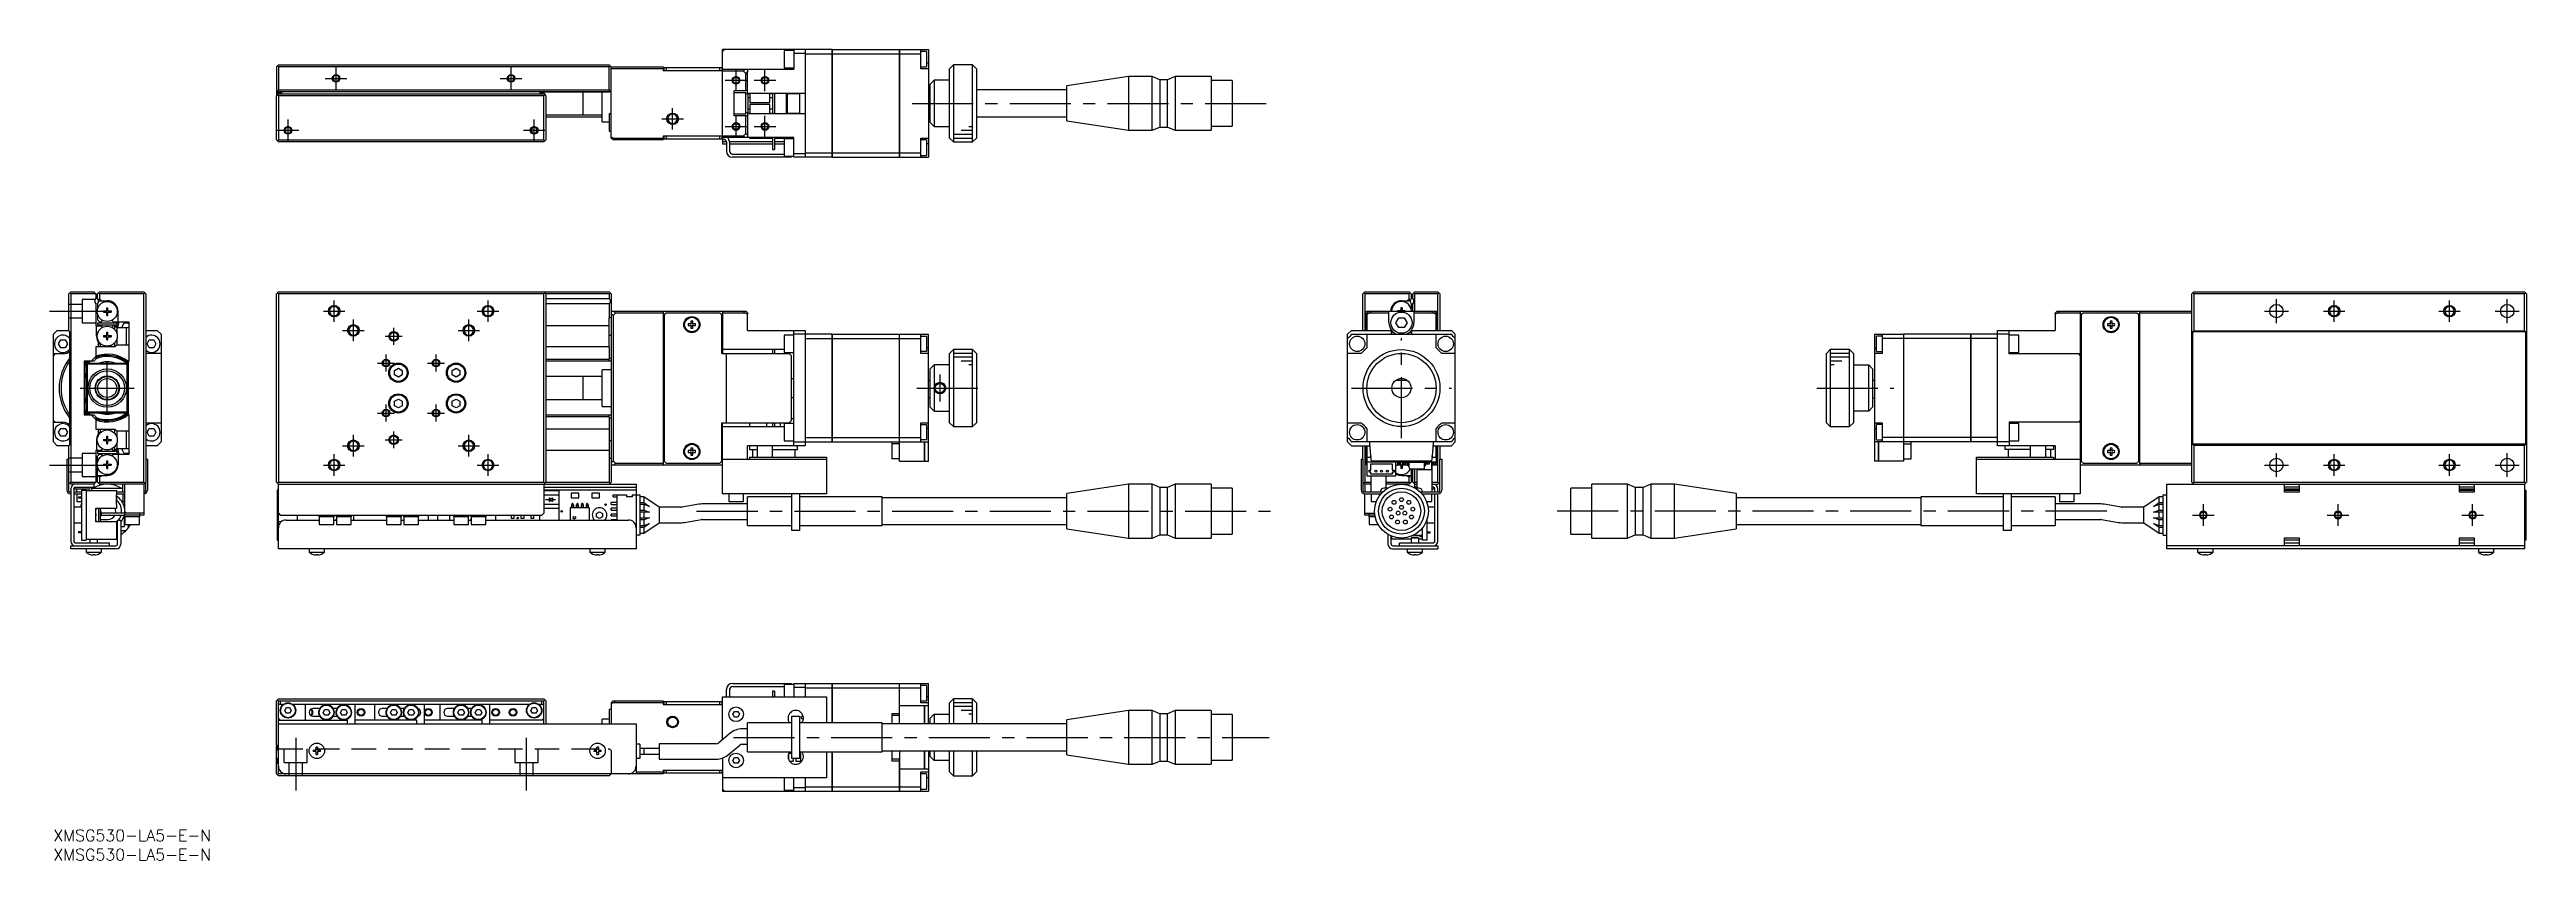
# Model space of a CAD drawing. Extents: x -1 to 643, y -8 to 203.
import ezdxf

# ---------------------------------------------------------------- set-up
doc = ezdxf.new("R2010")
doc.units = 0
doc.header["$LTSCALE"] = 0.5
doc.linetypes.add('CENTER', pattern=[50.8, 31.75, -6.35, 6.35, -6.35])
doc.linetypes.add('DASHED', pattern=[19.05, 12.7, -6.35])
for name, color, linetype in [('MSM_CENTER', 1, 'CENTER'), ('MSM_CONTINUOUS', 7, 'CONTINUOUS'), ('MSM_DASHED', 4, 'DASHED'), ('MSM_NARROW', 5, 'CONTINUOUS'), ('MSM_PART_NUMBER', 7, 'CONTINUOUS')]:
    doc.layers.add(name, color=color, linetype=linetype)
doc.styles.get("Standard").update_dxf_attribs({"font": 'txt.shx', "height": 1, "bigfont": 'bigfont.shx'})

# ---------------------------------------------------------------- blocks, each defined once
blk = doc.blocks.new('*U2')
at = {"layer": 'MSM_PART_NUMBER'}
blk.add_text('XMSG530-LA5-E-N', height=3, dxfattribs=at).set_placement((0, -3))
blk = doc.blocks.new('*U3')
at = {"layer": 'MSM_PART_NUMBER'}
blk.add_text('XMSG530-LA5-E-N', height=3, dxfattribs=at).set_placement((0, -8))

msp = doc.modelspace()

# ---------------------------------------------------------------- linework, layer by layer
at = {"layer": 'MSM_CENTER'}
for p, q in [((70.700001, 195.3), (76.300001, 195.3)), ((73.500001, 192.5), (73.500001, 198.1)), ((116.200001, 195.3), (121.800001, 195.3)), ((119.000001, 192.5), (119.000001, 198.1)), ((174.700001, 194.800001), (180.300001, 194.800001)), ((177.500001, 192.000001), (177.500001, 197.600001)), ((182.200001, 194.800001), (187.800001, 194.800001)), ((185.000001, 192.000001), (185.000001, 197.600001)), ((161.000001, 182), (161.000001, 187.6)), ((223.250001, 188.800001), (317.250001, 188.800001)), ((58.200001, 181.8), (63.800001, 181.8)), ((61.000001, 179), (61.000001, 184.6)), ((122.200001, 181.8), (127.800001, 181.8)), ((125.000001, 179), (125.000001, 184.6)), ((158.200001, 184.8), (163.800001, 184.8)), ((174.700001, 182.800001), (180.300001, 182.800001)), ((177.500001, 180.000001), (177.500001, 185.600001)), ((182.200001, 182.800001), (187.800001, 182.800001)), ((185.000001, 180.000001), (185.000001, 185.600001)), ((73.000001, 132.000001), (73.000001, 137.600001)), ((113.000001, 132.000001), (113.000001, 137.600001)), ((578.000001, 131.700001), (578.000001, 137.900001)), ((593.000001, 132.000001), (593.000001, 137.600001)), ((623.000001, 132.000001), (623.000001, 137.600001)), ((638.000001, 131.700001), (638.000001, 137.900001)), ((-1, 134.800001), (14, 134.800001)), ((70.200001, 134.800001), (75.800001, 134.800001)), ((75.200001, 129.800001), (80.800001, 129.800001)), ((78.000001, 127.000001), (78.000001, 132.600001)), ((88.500001, 126.050001), (88.500001, 130.450001)), ((105.200001, 129.800001), (110.800001, 129.800001)), ((108.000001, 127.000001), (108.000001, 132.600001)), ((110.200001, 134.800001), (115.800001, 134.800001)), ((574.900001, 134.800001), (581.100001, 134.800001)), ((590.200001, 134.800001), (595.800001, 134.800001)), ((620.200001, 134.800001), (625.800001, 134.800001)), ((634.900001, 134.800001), (641.100001, 134.800001)), ((86.300001, 128.250001), (90.700001, 128.250001)), ((86.500001, 119.100001), (86.500001, 123.500001)), ((99.500001, 119.100001), (99.500001, 123.500001)), ((350.500001, 101.800001), (350.500001, 127.800001)), ((14.000001, 107.800001), (14.000001, 121.800001)), ((84.300001, 121.300001), (88.700001, 121.300001)), ((97.300001, 121.300001), (101.700001, 121.300001)), ((230.499998, 118.299923), (230.499998, 111.299923)), ((7.000001, 114.800001), (21.000001, 114.800001)), ((86.500001, 106.100001), (86.500001, 110.500001)), ((99.500001, 106.100001), (99.500001, 110.500001)), ((224.500001, 114.800001), (242.500001, 114.800001)), ((337.500001, 114.800001), (363.500001, 114.800001)), ((458.500001, 114.800001), (478.500001, 114.800001)), ((84.300001, 108.300001), (88.700001, 108.300001)), ((88.500001, 99.150001), (88.500001, 103.550001)), ((97.300001, 108.300001), (101.700001, 108.300001)), ((73.000001, 92.000001), (73.000001, 97.600001)), ((75.200001, 99.800001), (80.800001, 99.800001)), ((78.000001, 97.000001), (78.000001, 102.600001)), ((86.300001, 101.350001), (90.700001, 101.350001)), ((105.200001, 99.800001), (110.800001, 99.800001)), ((108.000001, 97.000001), (108.000001, 102.600001)), ((113.000001, 92.000001), (113.000001, 97.600001)), ((578.000001, 91.700001), (578.000001, 97.900001)), ((593.000001, 92.000001), (593.000001, 97.600001)), ((623.000001, 92.000001), (623.000001, 97.600001)), ((638.000001, 91.700001), (638.000001, 97.900001)), ((-1, 94.800001), (14, 94.800001)), ((70.200001, 94.800001), (75.800001, 94.800001)), ((110.200001, 94.800001), (115.800001, 94.800001)), ((574.900001, 94.800001), (581.100001, 94.800001)), ((590.200001, 94.800001), (595.800001, 94.800001)), ((620.200001, 94.800001), (625.800001, 94.800001)), ((634.900001, 94.800001), (641.100001, 94.800001)), ((559.000001, 79.000001), (559.000001, 84.600001)), ((594.000001, 79.000001), (594.000001, 84.600001)), ((629.000001, 79.000001), (629.000001, 84.600001)), ((167.250001, 82.800001), (317.250001, 82.800001)), ((533.861745, 82.800001), (388.835073, 82.800001)), ((556.200001, 81.800001), (561.800001, 81.800001)), ((591.200001, 81.800001), (596.800001, 81.800001)), ((626.200001, 81.800001), (631.800001, 81.800001)), ((63.000001, 23.904357), (63.000001, 10.157303)), ((123.000001, 10.157303), (123.000001, 23.904357)), ((176.842171, 24), (316.073431, 24))]:
    msp.add_line(p, q, dxfattribs=at)
at = {"layer": 'MSM_CONTINUOUS'}
for p, q in [((174.000001, 202.300001), (174.500001, 202.800001)), ((202.490001, 202.800001), (174.000001, 202.800001)), ((174.000001, 180.3), (174.000001, 202.800001)), ((190.000001, 202.550001), (190.000001, 198.050001)), ((192.500001, 202.550001), (190.000001, 202.550001)), ((192.500001, 202.800001), (192.500001, 197.700001)), ((195.500001, 201.800001), (192.500001, 201.800001)), ((195.500001, 202.800001), (195.500001, 174.800001)), ((195.500001, 201.645234), (202.490001, 201.645234)), ((202.490001, 174.800001), (202.490001, 202.800001)), ((202.500001, 202.790001), (202.490001, 202.790001)), ((202.500001, 201.641341), (202.490001, 201.641341)), ((202.500001, 202.800001), (202.500001, 174.800001)), ((202.500001, 202.800001), (219.990001, 202.800001)), ((202.500001, 201.645234), (219.990001, 201.645234)), ((219.990001, 174.800001), (219.990001, 202.800001)), ((220.000001, 202.790001), (219.990001, 202.790001)), ((220.000001, 201.641341), (219.990001, 201.641341)), ((220.000001, 202.800001), (227.500001, 202.800001)), ((220.000001, 202.800001), (220.000001, 174.800001)), ((220.000001, 201.645234), (225.500001, 201.645234)), ((225.500001, 197.800001), (225.500001, 202.800001)), ((227.000001, 202.300001), (225.500001, 202.300001)), ((227.000001, 202.300001), (227.000001, 198.300001)), ((227.500001, 202.800001), (227.500001, 174.800001)), ((58.000001, 198.3), (58.500001, 198.8)), ((58.000001, 198.3), (58.000001, 191.1)), ((58.250001, 198.55), (58.500001, 198.3)), ((58.500001, 198.8), (144.500001, 198.8)), ((58.500001, 198.3), (58.500001, 192.3)), ((144.500001, 198.3), (58.500001, 198.3)), ((145.000001, 198.3), (144.500001, 198.8)), ((144.500001, 198.3), (144.750001, 198.55)), ((144.500001, 192.3), (144.500001, 198.3)), ((145.000001, 198.3), (158.500001, 198.3)), ((145.000001, 179.8), (145.000001, 198.3)), ((158.500001, 197.8), (145.000001, 197.8)), ((158.500001, 198.3), (158.500001, 197.3)), ((174.000001, 197.3), (158.500001, 197.3)), ((158.800001, 197.3), (158.800001, 198.1)), ((158.800001, 198.1), (173.800001, 198.1)), ((159.300001, 198.1), (159.300001, 197.3)), ((173.300001, 197.3), (173.300001, 198.1)), ((173.800001, 198.1), (173.800001, 197.3)), ((174.000001, 197.700001), (180.500002, 197.700001)), ((179.387629, 197.200001), (174.000001, 197.200001)), ((179.387629, 197.200001), (179.887629, 197.700001)), ((180.000001, 196.587629), (179.387629, 197.200001)), ((180.500001, 197.087629), (180.000001, 196.587629)), ((180.000001, 192.05), (180.000001, 196.587629)), ((180.500002, 197.700001), (180.500001, 197.087629)), ((180.500001, 191.289479), (180.500001, 197.087629)), ((180.500003, 197.700001), (192.500001, 197.700001)), ((190.000001, 198.050001), (192.500001, 198.050001)), ((225.500001, 198.300001), (227.000001, 198.300001)), ((227.500001, 197.800001), (225.500001, 197.800001)), ((227.500001, 199.300001), (227.000001, 199.300001)), ((228.000001, 193.800001), (229.000001, 194.800001)), ((228.000001, 183.800001), (228.000001, 193.800001)), ((229.000001, 194.800001), (229.000001, 182.800001)), ((233.000001, 194.800001), (229.000001, 194.800001)), ((234.000001, 198.800001), (233.000001, 197.800001)), ((233.000001, 179.800001), (233.000001, 197.800001)), ((234.000001, 198.800001), (234.000001, 178.800001)), ((239.000001, 198.800001), (234.000001, 198.800001)), ((239.000001, 178.800001), (239.000001, 198.800001)), ((240.000001, 197.800001), (239.000001, 198.800001)), ((240.000001, 197.800001), (240.000001, 179.800001)), ((279.500001, 195.800001), (263.500001, 193.370001)), ((263.500001, 184.230001), (263.500001, 193.370001)), ((279.500001, 195.800001), (279.500001, 181.800001)), ((285.700001, 195.800001), (279.500001, 195.800001)), ((285.700001, 181.800001), (285.700001, 195.800001)), ((287.700001, 194.950001), (285.700001, 195.800001)), ((287.700001, 194.950001), (287.700001, 182.650001)), ((289.700001, 194.950001), (287.700001, 194.950001)), ((291.700001, 195.800001), (289.700001, 194.950001)), ((289.700001, 182.650001), (289.700001, 194.950001)), ((291.700001, 195.800001), (291.700001, 181.800001)), ((301.000001, 195.800001), (291.700001, 195.800001)), ((301.000001, 195.800001), (301.000001, 181.800001)), ((306.500001, 194.750001), (301.000001, 194.750001)), ((306.500001, 194.750001), (306.500001, 182.850001)), ((58.500001, 192.3), (58.000001, 191.8)), ((144.600001, 191.8), (58.000001, 191.8)), ((59.400001, 191.6), (58.000001, 191.6)), ((58.000001, 190.8), (58.500001, 191.3)), ((58.100001, 191), (58.000001, 191.1)), ((58.000001, 179.3), (58.000001, 190.8)), ((58.100001, 190.9), (58.100001, 191.1)), ((58.250001, 191.05), (58.500001, 190.8)), ((59.100001, 191.4), (58.400001, 191.4)), ((58.500001, 192.3), (144.500001, 192.3)), ((58.500001, 191.3), (127.500001, 191.3)), ((58.500001, 190.8), (58.500001, 179.3)), ((127.500001, 190.8), (58.500001, 190.8)), ((59.400001, 191.3), (59.400001, 191.6)), ((126.600001, 191.3), (126.600001, 191.7)), ((144.500001, 191.7), (126.600001, 191.7)), ((127.600001, 191.4), (126.900001, 191.4)), ((127.500001, 191.3), (128.000001, 190.8)), ((127.500001, 190.8), (127.750001, 191.05)), ((127.500001, 179.3), (127.500001, 190.8)), ((127.900001, 191.1), (127.900001, 190.9)), ((128.000001, 190.8), (128.000001, 179.3)), ((137.700001, 185.799995), (137.700001, 191.7)), ((142.700001, 184.05), (142.700001, 191.7)), ((144.800001, 192), (144.500001, 192.3)), ((144.500001, 191.7), (144.600001, 191.8)), ((144.600001, 191.8), (145.000001, 192.2)), ((180.500001, 192.05), (177.000001, 192.05)), ((177.000001, 185.55), (177.000001, 192.05)), ((180.000001, 191.55), (177.000001, 191.55)), ((180.500001, 191.289479), (179.999728, 191.079654)), ((180.000001, 186.05), (180.000001, 191.55)), ((195.500001, 191.400001), (180.500001, 191.400001)), ((180.600001, 186.200001), (180.600001, 191.400001)), ((181.100001, 191.300001), (180.600001, 191.300001)), ((180.600001, 190.300001), (181.100001, 190.300001)), ((181.100001, 187.300001), (180.600001, 187.300001)), ((181.000001, 191.400001), (181.000001, 191.300001)), ((181.100001, 191.400001), (181.100001, 189.05)), ((181.100001, 189.05), (186.300001, 189.05)), ((181.100001, 188.55), (181.100001, 186.200001)), ((186.300001, 188.55), (181.100001, 188.55)), ((186.300001, 189.05), (186.300001, 191.400001)), ((187.000001, 191.300001), (186.300001, 191.300001)), ((186.300001, 190.300001), (187.000001, 190.300001)), ((186.300001, 186.200001), (186.300001, 188.55)), ((187.000001, 187.300001), (186.300001, 187.300001)), ((187.000001, 191.400001), (187.000001, 186.200001)), ((187.500001, 191.400001), (187.500001, 186.200001)), ((190.600001, 186.200001), (190.600001, 191.400001)), ((190.800001, 191.400001), (190.800001, 186.200001)), ((194.000001, 191.300001), (190.800001, 191.300001)), ((194.000001, 191.400001), (194.000001, 186.200001)), ((228.000001, 192.300001), (227.500001, 192.300001)), ((228.000001, 191.300001), (227.500001, 191.300001)), ((227.500001, 190.300001), (228.000001, 190.300001)), ((228.000001, 187.300001), (227.500001, 187.300001)), ((263.500001, 192.300001), (240.000001, 192.300001)), ((128.000001, 185.8), (142.700001, 185.8)), ((128.000001, 185.3), (142.700001, 185.3)), ((142.700001, 184.05), (144.500001, 184.05)), ((144.500001, 186.05), (144.500001, 181.55)), ((145.000001, 186.05), (144.500001, 186.05)), ((144.500001, 181.55), (145.000001, 181.55)), ((174.000001, 180.399999), (179.387629, 180.399999)), ((177.000001, 186.05), (180.000001, 186.05)), ((180.500001, 185.55), (177.000001, 185.55)), ((179.387629, 180.399999), (180.000001, 181.012372)), ((179.887629, 179.899999), (179.387629, 180.399999)), ((179.999652, 186.52039), (180.500001, 186.310523)), ((180.000001, 181.012372), (180.000001, 185.55)), ((180.000001, 181.012372), (180.500001, 180.512372)), ((180.500001, 186.310523), (180.500001, 180.512372)), ((180.500001, 186.200001), (195.500001, 186.200001)), ((180.500001, 180.512372), (180.500003, 179.899999)), ((180.600001, 186.300001), (181.100001, 186.300001)), ((181.000001, 186.300001), (181.000001, 186.200001)), ((186.300001, 186.300001), (187.000001, 186.300001)), ((190.800001, 186.300001), (194.000001, 186.300001)), ((227.500001, 186.300001), (228.000001, 186.300001)), ((227.500001, 185.300001), (228.000001, 185.300001)), ((229.000001, 182.800001), (228.000001, 183.800001)), ((229.000001, 182.800001), (233.000001, 182.800001)), ((240.000001, 185.300001), (263.500001, 185.300001)), ((263.500001, 184.230001), (279.500001, 181.800001)), ((279.500001, 181.800001), (285.700001, 181.800001)), ((285.700001, 181.800001), (287.700001, 182.650001)), ((287.700001, 182.650001), (289.700001, 182.650001)), ((289.700001, 182.650001), (291.700001, 181.800001)), ((291.700001, 181.800001), (301.000001, 181.800001)), ((301.000001, 182.850001), (306.500001, 182.850001)), ((58.500001, 178.8), (58.000001, 179.3)), ((58.500001, 179.3), (58.250001, 179.05)), ((58.500001, 179.3), (127.500001, 179.3)), ((127.500001, 178.8), (58.500001, 178.8)), ((127.750001, 179.05), (127.500001, 179.3)), ((127.500001, 178.8), (128.000001, 179.3)), ((145.000001, 180.106186), (145.612374, 179.8)), ((145.500001, 179.3), (145.000001, 179.8)), ((158.500001, 179.3), (145.500001, 179.3)), ((145.612374, 179.8), (158.500001, 179.8)), ((145.612374, 179.8), (146.112374, 179.3)), ((174.000001, 180.3), (158.500001, 180.3)), ((158.500001, 180.3), (158.500001, 179.3)), ((158.800001, 179.5), (158.800001, 180.3)), ((174.200001, 179.5), (158.800001, 179.5)), ((159.300001, 180.3), (159.300001, 179.5)), ((173.300001, 179.5), (173.300001, 180.3)), ((173.800001, 180.3), (173.800001, 179.5)), ((174.000001, 179.899999), (174.000001, 180.299998)), ((192.500001, 179.899999), (174.000001, 179.899999)), ((174.000001, 179.5), (174.000001, 178.300001)), ((174.993727, 178.800001), (174.000001, 178.800001)), ((174.000001, 178.300001), (175.000001, 178.300001)), ((175.000001, 178.7), (175.000001, 176.4)), ((187.000001, 178.800001), (175.796873, 178.800001)), ((175.800001, 178.7), (175.800001, 176.4)), ((175.800001, 178.300001), (187.000001, 178.300001)), ((176.600001, 175.6), (190.000001, 175.6)), ((191.800001, 174.8), (176.600001, 174.8)), ((181.000001, 179.899999), (181.000001, 179.799999)), ((181.000001, 179.799999), (187.000001, 179.799999)), ((187.000001, 179.899999), (187.000001, 176.800001)), ((187.000001, 176.800001), (187.500001, 176.800001)), ((187.500001, 179.899999), (187.500001, 176.800001)), ((187.500001, 179.799999), (192.500001, 179.799999)), ((190.000001, 178.800001), (187.500001, 178.800001)), ((187.500001, 178.300001), (190.000001, 178.300001)), ((190.000001, 179.550001), (190.000001, 175.050001)), ((192.500001, 179.550001), (190.000001, 179.550001)), ((190.000001, 175.050001), (192.500001, 175.050001)), ((191.300001, 174.8), (191.300001, 175.050001)), ((191.800001, 175.050001), (191.800001, 174.8)), ((192.500001, 174.800001), (192.500001, 179.899999)), ((192.500001, 175.800001), (195.500001, 175.800001)), ((202.490001, 174.800001), (192.500001, 174.800001)), ((195.500001, 175.954769), (202.490001, 175.954769)), ((202.500001, 175.958662), (202.490001, 175.958662)), ((202.500001, 174.810001), (202.490001, 174.810001)), ((202.500001, 175.954769), (219.990001, 175.954769)), ((202.500001, 174.800001), (219.990001, 174.800001)), ((220.000001, 175.958662), (219.990001, 175.958662)), ((220.000001, 174.810001), (219.990001, 174.810001)), ((220.000001, 175.954769), (225.500001, 175.954769)), ((220.000001, 174.800001), (227.500001, 174.800001)), ((225.500001, 179.800001), (227.500001, 179.800001)), ((225.500001, 174.800001), (225.500001, 179.800001)), ((227.000001, 179.300001), (225.500001, 179.300001)), ((225.500001, 175.300001), (227.000001, 175.300001)), ((227.000001, 179.300001), (227.000001, 175.300001)), ((227.500001, 178.300001), (227.000001, 178.300001)), ((233.000001, 179.800001), (234.000001, 178.800001)), ((234.000001, 178.800001), (239.000001, 178.800001)), ((239.000001, 178.800001), (240.000001, 179.800001)), ((4.000001, 139.300001), (4.500001, 139.800001)), ((4.000001, 129.700001), (4.000001, 139.300001)), ((4.500001, 139.300001), (4.250001, 139.550001)), ((4.500001, 139.800001), (10.500001, 139.800001)), ((4.500001, 139.300001), (4.500001, 90.300001)), ((11.000001, 139.300001), (4.500001, 139.300001)), ((10.500001, 139.800001), (11.000001, 139.300001)), ((11.000001, 139.300001), (11.000001, 138.061438)), ((11.000001, 136.738563), (11.000001, 131.000001)), ((12.000001, 139.800001), (11.500001, 139.300001)), ((11.500001, 138.061438), (11.500001, 139.300001)), ((11.500001, 136.738563), (11.500001, 135.414143)), ((12.000001, 138.000001), (11.726887, 137.61376)), ((11.744988, 137.500001), (14.000001, 137.500001)), ((12.000001, 139.300001), (11.750001, 139.550001)), ((12.000001, 139.800001), (23.500001, 139.800001)), ((12.000001, 139.300001), (12.000001, 138.000001)), ((23.500001, 139.300001), (12.000001, 139.300001)), ((12.500001, 137.500001), (12.000001, 138.000001)), ((13.855001, 135.700001), (14.145001, 135.700001)), ((13.855001, 134.905001), (13.855001, 135.700001)), ((14.145001, 134.905001), (14.145001, 135.700001)), ((23.500001, 139.800001), (24.000001, 139.300001)), ((23.750001, 139.550001), (23.500001, 139.300001)), ((23.500001, 90.300001), (23.500001, 139.300001)), ((24.000001, 139.300001), (24.000001, 90.300001)), ((58.500001, 139.800001), (58.000001, 139.300001)), ((58.000001, 90.300001), (58.000001, 139.300001)), ((58.250001, 139.550001), (58.500001, 139.300001)), ((58.500001, 139.800001), (144.500001, 139.800001)), ((58.500001, 139.300001), (58.500001, 90.300001)), ((127.500001, 139.300001), (58.500001, 139.300001)), ((128.000001, 139.300001), (127.500001, 139.800001)), ((127.500001, 139.300001), (127.750001, 139.550001)), ((127.500001, 90.300001), (127.500001, 139.300001)), ((144.600001, 139.300001), (128.000001, 139.300001)), ((128.000001, 139.300001), (128.000001, 90.300001)), ((128.000001, 138.061438), (144.600001, 138.061438)), ((144.600001, 136.738563), (128.000001, 136.738563)), ((145.000001, 139.300001), (144.500001, 139.800001)), ((144.600001, 139.300001), (144.800001, 139.500001)), ((144.600001, 138.061438), (144.600001, 139.300001)), ((144.600001, 133.050001), (144.600001, 136.738563)), ((145.000001, 139.300001), (145.000001, 90.300001)), ((340.5, 139.300001), (341, 139.800001)), ((340.5, 129.800001), (340.5, 139.300001)), ((341, 139.300001), (340.75, 139.550001)), ((341, 139.800001), (352.5, 139.800001)), ((341, 139.300001), (341, 129.800001)), ((352.5, 139.300001), (341, 139.300001)), ((350.645, 135.700001), (350.355, 135.700001)), ((350.355, 135.700001), (350.355, 134.905001)), ((350.5, 137.500001), (352.755012, 137.500001)), ((350.645, 135.700001), (350.645, 134.905001)), ((352.5, 138.000001), (352, 137.500001)), ((352.5, 139.800001), (353, 139.300001)), ((352.75, 139.550001), (352.5, 139.300001)), ((352.5, 138.000001), (352.5, 139.300001)), ((352.773113, 137.61376), (352.5, 138.000001)), ((353, 139.300001), (353, 138.061438)), ((353, 136.738563), (353, 135.414143)), ((353.5, 139.300001), (353.7, 139.500001)), ((353.5, 138.061438), (353.5, 139.300001)), ((353.5, 134.800001), (353.5, 136.738563)), ((353.7, 139.500001), (354, 139.800001)), ((353.7, 139.500001), (353.9, 139.300001)), ((353.9, 139.300001), (353.9, 134.800001)), ((360, 139.300001), (353.9, 139.300001)), ((354, 139.800001), (360, 139.800001)), ((360, 139.800001), (360.5, 139.300001)), ((360.25, 139.550001), (360, 139.300001)), ((360, 129.800001), (360, 139.300001)), ((360.5, 139.300001), (360.5, 129.800001)), ((556.250001, 139.550001), (556.000001, 139.300001)), ((556.000001, 90.300001), (556.000001, 139.300001)), ((556.500001, 139.800001), (556.250001, 139.550001)), ((556.250001, 139.550001), (556.500001, 139.300001)), ((556.500001, 139.800001), (642.500001, 139.800001)), ((642.500001, 139.300001), (556.500001, 139.300001)), ((556.500001, 139.300001), (556.500001, 129.700001)), ((643.000001, 139.300001), (642.500001, 139.800001)), ((642.500001, 139.300001), (642.750001, 139.550001)), ((642.500001, 129.700001), (642.500001, 139.300001)), ((643.000001, 139.300001), (643.000001, 90.300001)), ((1, 129.800001), (0, 128.800001)), ((0, 100.800001), (0, 128.800001)), ((1, 129.800001), (4.000001, 129.800001)), ((4.000001, 129.700001), (4.300001, 129.400001)), ((4.300001, 100.200001), (4.300001, 129.400001)), ((11.401924, 134.800001), (11.000001, 134.800001)), ((11.000001, 131.000001), (12.455589, 131.000001)), ((11.200001, 128.300001), (11.200001, 131.000001)), ((11.500001, 133.985858), (11.500001, 132.500001)), ((11.500001, 132.500001), (12.000001, 132.000001)), ((11.500001, 131.800001), (11.500001, 131.200001)), ((11.500001, 131.800001), (16.500001, 131.800001)), ((11.500001, 131.200001), (16.500001, 131.200001)), ((12.000001, 132.000001), (12.455589, 132.000001)), ((12.535408, 132.138252), (12.455589, 132.000001)), ((12.455589, 131.000001), (12.672869, 130.623659)), ((13.000001, 134.845001), (13.795001, 134.845001)), ((13.000001, 134.845001), (13.000001, 134.555001)), ((13.000001, 134.555001), (13.795001, 134.555001)), ((13.529994, 134.555001), (13.529994, 134.845001)), ((14.145001, 135.170007), (13.855001, 135.170007)), ((13.855001, 133.700001), (13.855001, 134.495001)), ((13.855001, 134.229994), (14.145001, 134.229994)), ((13.855001, 133.700001), (14.145001, 133.700001)), ((13.855001, 129.300001), (14.145001, 129.300001)), ((13.855001, 128.505001), (13.855001, 129.300001)), ((14.145001, 133.700001), (14.145001, 134.495001)), ((14.145001, 128.505001), (14.145001, 129.300001)), ((14.205001, 134.845001), (15.000001, 134.845001)), ((14.205001, 134.555001), (15.000001, 134.555001)), ((14.470007, 134.555001), (14.470007, 134.845001)), ((15.000001, 134.845001), (15.000001, 134.555001)), ((15.544413, 132.000001), (15.327132, 132.376342)), ((15.464593, 130.861749), (15.544413, 131.000001)), ((15.544413, 132.000001), (19.700001, 132.000001)), ((16.000001, 131.000001), (15.544413, 131.000001)), ((16.000001, 129.961325), (16.000001, 131.000001)), ((16.500001, 130.500001), (16.000001, 131.000001)), ((16.500001, 131.800001), (16.500001, 131.200001)), ((16.500001, 130.500001), (16.500001, 129.014143)), ((19.700001, 130.500001), (16.500001, 130.500001)), ((16.800001, 132.000001), (16.800001, 134.700001)), ((17.8453, 130.800001), (18.42265, 131.800001)), ((18.018505, 130.500001), (17.8453, 130.800001)), ((18.42265, 131.800001), (19.577351, 131.800001)), ((19.000001, 126.000001), (19.000001, 130.500001)), ((19.577351, 131.800001), (19.700001, 131.587565)), ((19.700001, 121.800001), (19.700001, 132.000001)), ((24.000001, 129.800001), (27, 129.800001)), ((28, 128.800001), (27, 129.800001)), ((28, 128.800001), (28, 123.800001)), ((144.500001, 131.000001), (128.000001, 131.000001)), ((144.500001, 125.500001), (144.500001, 133.050001)), ((145.000001, 133.050001), (144.500001, 133.050001)), ((145.000001, 134.800001), (180.000001, 134.800001)), ((145.500001, 133.687628), (145.000001, 134.187628)), ((146.112374, 134.300001), (145.500001, 133.687628)), ((145.500001, 133.687628), (145.500001, 95.912373)), ((145.612374, 134.800001), (146.112374, 134.300001)), ((158.500001, 134.300001), (146.112374, 134.300001)), ((158.500001, 134.800001), (158.500001, 94.800001)), ((159.300001, 134.300001), (158.800001, 133.800001)), ((158.800001, 133.800001), (158.800001, 95.800001)), ((173.300001, 134.300001), (159.300001, 134.300001)), ((165.760001, 131.540001), (165.080817, 131.540001)), ((165.080817, 131.060001), (165.760001, 131.060001)), ((165.760001, 132.219185), (165.760001, 131.540001)), ((165.760001, 131.060001), (165.760001, 130.380816)), ((166.240001, 131.540001), (166.240001, 132.219185)), ((166.919186, 131.540001), (166.240001, 131.540001)), ((166.240001, 130.380816), (166.240001, 131.060001)), ((166.240001, 131.060001), (166.919186, 131.060001)), ((173.800001, 133.800001), (173.300001, 134.300001)), ((173.800001, 123.800001), (173.800001, 133.800001)), ((174.000001, 134.800001), (174.000001, 123.800001)), ((179.887629, 134.300001), (174.000001, 134.300001)), ((179.887629, 134.300001), (179.387629, 134.800001)), ((180.500003, 133.993813), (179.887629, 134.300001)), ((180.000001, 134.800001), (180.500001, 134.300001)), ((180.500001, 134.300001), (180.500003, 133.993813)), ((180.500003, 129.800001), (180.500003, 133.993813)), ((180.500003, 129.800001), (195.500001, 129.800001)), ((192.500001, 99.800001), (192.500001, 129.800001)), ((202.490001, 128.800001), (192.500001, 128.800001)), ((195.500001, 129.800001), (195.500001, 99.800001)), ((202.490001, 100.800001), (202.490001, 128.800001)), ((202.500001, 128.800001), (219.990001, 128.800001)), ((202.500001, 128.800001), (202.500001, 100.800001)), ((219.990001, 96.800001), (219.990001, 128.800001)), ((220.000001, 128.800001), (227.500001, 128.800001)), ((220.000001, 95.800001), (220.000001, 128.800001)), ((225.500001, 123.800001), (225.500001, 128.800001)), ((227.500001, 95.800001), (227.500001, 128.800001)), ((337.500001, 129.800001), (336.500001, 128.800001)), ((336.500001, 100.800001), (336.500001, 128.800001)), ((337.500001, 129.800001), (347.900001, 129.800001)), ((337.654768, 128.800001), (363.345233, 128.800001)), ((341.5, 134.800001), (341, 134.300001)), ((341.2, 129.800001), (341.2, 134.300001)), ((341.2, 134.300001), (341.599999, 134.300001)), ((341.599999, 133.800001), (341.2, 133.800001)), ((341.5, 134.800001), (359.5, 134.800001)), ((341.500001, 128.800001), (341.500001, 125.300001)), ((341.599999, 134.300001), (342.099999, 134.800001)), ((342.212371, 134.300001), (341.599999, 133.993813)), ((341.599999, 129.800001), (341.599999, 134.300001)), ((342, 134.700002), (342, 134.800001)), ((342.712371, 134.800001), (342.212371, 134.300001)), ((347.25, 134.300001), (342.212371, 134.300001)), ((347.25, 131.800001), (347.25, 134.800001)), ((347.900001, 128.800001), (347.900001, 129.800001)), ((348.010523, 128.800001), (348.010523, 129.710741)), ((349.056624, 131.800001), (349.778312, 133.050001)), ((349.778312, 130.550001), (349.056624, 131.800001)), ((350.295, 134.845001), (349.5, 134.845001)), ((349.5, 134.800001), (349.5, 134.845001)), ((349.778312, 133.050001), (351.221687, 133.050001)), ((351.221687, 130.550001), (349.778312, 130.550001)), ((350.029993, 134.845001), (350.035052, 134.800016)), ((350.645, 135.170007), (350.355, 135.170007)), ((351.5, 134.845001), (350.705, 134.845001)), ((350.970006, 134.845001), (350.964947, 134.800016)), ((351.221687, 133.050001), (351.943375, 131.800001)), ((351.943375, 131.800001), (351.221687, 130.550001)), ((351.5, 134.800001), (351.5, 134.845001)), ((352.989478, 129.710744), (352.989478, 128.800001)), ((353.100001, 129.800001), (353.100001, 128.800001)), ((353.100001, 129.800001), (363.500001, 129.800001)), ((353.75, 134.800001), (353.75, 131.800001)), ((358.787628, 134.300001), (353.75, 134.300001)), ((358.787628, 134.300001), (358.287628, 134.800001)), ((359.400001, 133.993814), (358.787628, 134.300001)), ((358.900001, 134.800001), (359.400001, 134.300001)), ((359, 134.700002), (359, 134.800001)), ((359.400001, 134.300001), (359.8, 134.300001)), ((359.400001, 134.300001), (359.400001, 129.800001)), ((359.8, 133.800001), (359.400001, 133.800001)), ((360, 134.300001), (359.5, 134.800001)), ((359.500001, 125.300001), (359.500001, 128.800001)), ((359.8, 134.300001), (359.8, 129.800001)), ((364.500001, 128.800001), (363.500001, 129.800001)), ((364.500001, 100.800001), (364.500001, 128.800001)), ((473.500001, 128.800001), (481.000001, 128.800001)), ((473.500001, 128.800001), (473.500001, 95.800001)), ((475.500001, 128.800001), (475.500001, 123.800001)), ((481.000001, 128.800001), (481.000001, 95.800001)), ((498.500001, 128.800001), (481.010001, 128.800001)), ((481.010001, 128.800001), (481.010001, 96.800001)), ((498.500001, 100.800001), (498.500001, 128.800001)), ((498.510001, 128.800001), (498.510001, 100.800001)), ((508.500001, 128.800001), (498.510001, 128.800001)), ((505.500001, 129.800001), (520.499999, 129.800001)), ((505.500001, 99.800001), (505.500001, 129.800001)), ((508.500001, 123.700001), (508.500001, 129.800001)), ((520.5, 133.993814), (520.499999, 129.800001)), ((521.112374, 134.300001), (520.5, 133.993814)), ((520.5, 133.993814), (520.500001, 134.300001)), ((520.500001, 134.300001), (521.000001, 134.800001)), ((521.000001, 134.800001), (556.000001, 134.800001)), ((521.612374, 134.800001), (521.112374, 134.300001)), ((527.000001, 134.300001), (521.112374, 134.300001)), ((527.000001, 134.800001), (527.000001, 87.300001)), ((527.200001, 129.050001), (527.000001, 129.050001)), ((527.700001, 134.300001), (527.200001, 133.800001)), ((527.200001, 133.800001), (527.200001, 95.800001)), ((541.700001, 134.300001), (527.700001, 134.300001)), ((534.760001, 131.540001), (534.080817, 131.540001)), ((534.080817, 131.060001), (534.760001, 131.060001)), ((534.760001, 132.219185), (534.760001, 131.540001)), ((534.760001, 131.060001), (534.760001, 130.380816)), ((535.240001, 131.540001), (535.240001, 132.219185)), ((535.919186, 131.540001), (535.240001, 131.540001)), ((535.240001, 130.380816), (535.240001, 131.060001)), ((535.240001, 131.060001), (535.919186, 131.060001)), ((542.200001, 133.800001), (541.700001, 134.300001)), ((542.200001, 95.800001), (542.200001, 133.800001)), ((542.500001, 129.050001), (542.200001, 129.050001)), ((542.500001, 94.800001), (542.500001, 134.800001)), ((556.000001, 134.300001), (542.500001, 134.300001)), ((556.200001, 129.400001), (556.500001, 129.700001)), ((556.200001, 129.400001), (556.200001, 100.200001)), ((642.800001, 129.400001), (556.200001, 129.400001)), ((556.500001, 129.700001), (642.500001, 129.700001)), ((642.500001, 129.700001), (642.800001, 129.400001)), ((642.800001, 100.200001), (642.800001, 129.400001)), ((0, 123.200001), (0.5, 123.700001)), ((2.5, 123.700001), (0, 123.700001)), ((1.345299, 126.300001), (1.922649, 127.300001)), ((1.922649, 125.300001), (1.345299, 126.300001)), ((1.922649, 127.300001), (3.07735, 127.300001)), ((3.07735, 125.300001), (1.922649, 125.300001)), ((3.07735, 127.300001), (3.6547, 126.300001)), ((3.6547, 126.300001), (3.07735, 125.300001)), ((9.792894, 121.800001), (11.000001, 123.007107)), ((16.000001, 125.500001), (11.000001, 125.500001)), ((11.000001, 125.500001), (11.000001, 122.300001)), ((11.700001, 125.500001), (11.700001, 126.703129)), ((12.200001, 126.15524), (12.200001, 125.500001)), ((13.000001, 128.445001), (13.795001, 128.445001)), ((13.000001, 128.445001), (13.000001, 128.155001)), ((13.000001, 128.155001), (13.795001, 128.155001)), ((13.529994, 128.155001), (13.529994, 128.445001)), ((14.145001, 128.770007), (13.855001, 128.770007)), ((13.855001, 127.300001), (13.855001, 128.095001)), ((13.855001, 127.829994), (14.145001, 127.829994)), ((13.855001, 127.300001), (14.145001, 127.300001)), ((14.145001, 127.300001), (14.145001, 128.095001)), ((14.205001, 128.445001), (15.000001, 128.445001)), ((14.205001, 128.155001), (15.000001, 128.155001)), ((14.470007, 128.155001), (14.470007, 128.445001)), ((15.000001, 128.445001), (15.000001, 128.155001)), ((16.000001, 125.500001), (16.000001, 126.638676)), ((16.000001, 125.500001), (16.500001, 126.000001)), ((16.500001, 127.585858), (16.500001, 126.000001)), ((16.500001, 126.000001), (19.700001, 126.000001)), ((28.000001, 123.800001), (24.000001, 123.800001)), ((24.345299, 126.300001), (24.922649, 127.300001)), ((24.922649, 125.300001), (24.345299, 126.300001)), ((24.922649, 127.300001), (26.07735, 127.300001)), ((26.07735, 125.300001), (24.922649, 125.300001)), ((26.07735, 127.300001), (26.6547, 126.300001)), ((26.6547, 126.300001), (26.07735, 125.300001)), ((28.000001, 123.800001), (28.000001, 105.800001)), ((144.600001, 125.500001), (128.000001, 125.500001)), ((144.500001, 128.550001), (145.000001, 128.550001)), ((144.500001, 122.300001), (144.600001, 122.441422)), ((144.600001, 122.441422), (144.600001, 125.500001)), ((145.000001, 122.607107), (144.600001, 122.441422)), ((158.800001, 124.800001), (158.500001, 124.800001)), ((158.500001, 123.050001), (158.800001, 123.050001)), ((190.000001, 124.800001), (173.800001, 124.800001)), ((173.800001, 123.800001), (191.300001, 123.800001)), ((175.000001, 105.800001), (175.000001, 123.800001)), ((187.000001, 124.800001), (187.000001, 123.800001)), ((187.500001, 124.800001), (187.500001, 123.800001)), ((190.000001, 128.550001), (190.000001, 124.050001)), ((192.500001, 128.550001), (190.000001, 128.550001)), ((190.000001, 124.050001), (192.500001, 124.050001)), ((191.800001, 123.300001), (191.300001, 123.800001)), ((191.800001, 123.300001), (191.800001, 106.300001)), ((195.500001, 127.645233), (202.490001, 127.645233)), ((202.500001, 128.790001), (202.490001, 128.790001)), ((202.500001, 127.64134), (202.490001, 127.64134)), ((202.500001, 127.645233), (219.990001, 127.645233)), ((220.000001, 128.790001), (219.990001, 128.790001)), ((220.000001, 127.64134), (219.990001, 127.64134)), ((220.000001, 127.645233), (225.500001, 127.645233)), ((225.500001, 128.300001), (227.000001, 128.300001)), ((227.000001, 124.300001), (225.500001, 124.300001)), ((227.500001, 123.800001), (225.500001, 123.800001)), ((227.000001, 128.300001), (227.000001, 124.300001)), ((227.500001, 125.300001), (227.000001, 125.300001)), ((234.000001, 124.800001), (233.000001, 123.800001)), ((233.000001, 105.800001), (233.000001, 123.800001)), ((234.000001, 124.800001), (234.000001, 104.800001)), ((239.000001, 124.800001), (234.000001, 124.800001)), ((239.000001, 104.800001), (239.000001, 124.800001)), ((240.000001, 123.800001), (239.000001, 124.800001)), ((240.000001, 123.800001), (240.000001, 105.800001)), ((340.000001, 123.800001), (336.500001, 123.800001)), ((364.500001, 123.800001), (361.000001, 123.800001)), ((462.000001, 124.800001), (461.000001, 123.800001)), ((461.000001, 105.800001), (461.000001, 123.800001)), ((462.000001, 124.800001), (462.000001, 104.800001)), ((467.000001, 124.800001), (462.000001, 124.800001)), ((467.000001, 104.800001), (467.000001, 124.800001)), ((468.000001, 123.800001), (467.000001, 124.800001)), ((468.000001, 123.800001), (468.000001, 105.800001)), ((473.500001, 125.300001), (474.000001, 125.300001)), ((475.500001, 123.800001), (473.500001, 123.800001)), ((474.000001, 124.300001), (474.000001, 128.300001)), ((475.500001, 128.300001), (474.000001, 128.300001)), ((474.000001, 124.300001), (475.500001, 124.300001)), ((481.000001, 127.645233), (475.500001, 127.645233)), ((481.000001, 128.790001), (481.010001, 128.790001)), ((481.000001, 127.64134), (481.010001, 127.64134)), ((498.500001, 127.645233), (481.010001, 127.645233)), ((498.500001, 128.790001), (498.510001, 128.790001)), ((498.500001, 127.64134), (498.510001, 127.64134)), ((505.500001, 127.645233), (498.510001, 127.645233)), ((511.000001, 128.550001), (508.500001, 128.550001)), ((508.500001, 124.050001), (511.000001, 124.050001)), ((527.000001, 123.700001), (508.500001, 123.700001)), ((511.000001, 124.050001), (511.000001, 128.550001)), ((526.500001, 123.700001), (527.000001, 123.200001)), ((527.200001, 124.800001), (527.000001, 124.800001)), ((527.200001, 123.800001), (527.000001, 123.800001)), ((542.500001, 128.550001), (542.200001, 128.550001)), ((542.200001, 123.050001), (542.500001, 123.050001)), ((10.500001, 121.800001), (8.000001, 121.800001)), ((8.000001, 121.800001), (8.000001, 107.800001)), ((8.500001, 120.500001), (8.800001, 120.800001)), ((8.500001, 109.100001), (8.500001, 120.500001)), ((9.000001, 121.000001), (8.800001, 120.800001)), ((8.800001, 120.800001), (8.800001, 108.800001)), ((9.000001, 121.000001), (9.300001, 121.300001)), ((19.000001, 121.000001), (9.000001, 121.000001)), ((9.300001, 121.300001), (18.700001, 121.300001)), ((11.000001, 122.300001), (10.500001, 121.800001)), ((17.200001, 117.775001), (17.200001, 117.963859)), ((17.200001, 117.775001), (17.425001, 117.550001)), ((17.425001, 117.718797), (17.425001, 117.550001)), ((17.425001, 117.550001), (17.561724, 117.550001)), ((17.561743, 117.550001), (17.561895, 117.550001)), ((18.700001, 121.300001), (19.000001, 121.000001)), ((19.200001, 120.800001), (19.000001, 121.000001)), ((19.200001, 108.800001), (19.200001, 120.800001)), ((19.200001, 120.800001), (19.500001, 120.500001)), ((19.500001, 107.800001), (19.500001, 121.800001)), ((19.500001, 121.800001), (19.700001, 121.800001)), ((87.200001, 120.912702), (87.200001, 121.000001)), ((88.700001, 119.377351), (89.700001, 119.954701)), ((88.700001, 118.22265), (88.700001, 119.377351)), ((89.700001, 117.6453), (88.700001, 118.22265)), ((89.700001, 119.954701), (90.700001, 119.377351)), ((90.700001, 118.22265), (89.700001, 117.6453)), ((90.700001, 119.377351), (90.700001, 118.22265)), ((103.700001, 119.377351), (104.700001, 119.954701)), ((103.700001, 118.22265), (103.700001, 119.377351)), ((104.700001, 117.6453), (103.700001, 118.22265)), ((104.700001, 119.954701), (105.700001, 119.377351)), ((105.700001, 118.22265), (104.700001, 117.6453)), ((105.700001, 119.377351), (105.700001, 118.22265)), ((128.000001, 122.300001), (144.500001, 122.300001)), ((145.000001, 121.800001), (128.000001, 121.800001)), ((142.700001, 117.800001), (128.000001, 117.800001)), ((137.700001, 111.799996), (137.700001, 117.800006)), ((142.700001, 110.050001), (142.700001, 119.550001)), ((145.000001, 119.550001), (142.700001, 119.550001)), ((144.500001, 121.800001), (144.500001, 122.300001)), ((158.700001, 119.800001), (158.500001, 119.600001)), ((158.700001, 119.800001), (158.700001, 109.800001)), ((158.800001, 119.800001), (158.700001, 119.800001)), ((191.800001, 117.300001), (192.500001, 117.300001)), ((228.000001, 116.800001), (227.500001, 116.800001)), ((228.000001, 119.800001), (229.000001, 120.800001)), ((228.000001, 109.800001), (228.000001, 119.800001)), ((233.000001, 120.800001), (229.000001, 120.800001)), ((229.000001, 120.800001), (229.000001, 108.800001)), ((352.000001, 116.800001), (349.000001, 116.800001)), ((468.000001, 120.800001), (472.000001, 120.800001)), ((472.000001, 108.800001), (472.000001, 120.800001)), ((473.000001, 119.800001), (472.000001, 120.800001)), ((473.000001, 119.800001), (473.000001, 109.800001)), ((473.500001, 116.800001), (473.000001, 116.800001)), ((527.200001, 122.300001), (527.000001, 122.300001)), ((542.300001, 119.800001), (542.200001, 119.800001)), ((542.300001, 109.800001), (542.300001, 119.800001)), ((542.500001, 119.600001), (542.300001, 119.800001)), ((17.425001, 112.050001), (17.200001, 111.825001)), ((17.200001, 111.636142), (17.200001, 111.825001)), ((17.425001, 112.050001), (17.425001, 111.881204)), ((17.561724, 112.050001), (17.425001, 112.050001)), ((17.561952, 112.050001), (17.561743, 112.050001)), ((88.700001, 111.377351), (89.700001, 111.954701)), ((88.700001, 110.22265), (88.700001, 111.377351)), ((89.700001, 109.6453), (88.700001, 110.22265)), ((89.700001, 111.954701), (90.700001, 111.377351)), ((90.700001, 110.22265), (89.700001, 109.6453)), ((90.700001, 111.377351), (90.700001, 110.22265)), ((103.700001, 111.377351), (104.700001, 111.954701)), ((103.700001, 110.22265), (103.700001, 111.377351)), ((104.700001, 109.6453), (103.700001, 110.22265)), ((104.700001, 111.954701), (105.700001, 111.377351)), ((105.700001, 110.22265), (104.700001, 109.6453)), ((105.700001, 111.377351), (105.700001, 110.22265)), ((128.000001, 111.800001), (142.700001, 111.800001)), ((142.700001, 110.050001), (145.000001, 110.050001)), ((158.500001, 110.000001), (158.700001, 109.800001)), ((158.700001, 109.800001), (158.800001, 109.800001)), ((192.500001, 112.300001), (191.800001, 112.300001)), ((228.000001, 112.300001), (227.500001, 112.300001)), ((229.000001, 108.800001), (228.000001, 109.800001)), ((472.000001, 108.800001), (473.000001, 109.800001)), ((473.000001, 112.300001), (473.500001, 112.300001)), ((542.200001, 109.800001), (542.300001, 109.800001)), ((542.300001, 109.800001), (542.500001, 110.000001)), ((0.5, 105.900001), (0, 106.400001)), ((0, 105.900001), (2.5, 105.900001)), ((1.345299, 103.300001), (1.922649, 104.300001)), ((1.922649, 102.300001), (1.345299, 103.300001)), ((1.922649, 104.300001), (3.07735, 104.300001)), ((3.07735, 104.300001), (3.6547, 103.300001)), ((3.6547, 103.300001), (3.07735, 102.300001)), ((8.000001, 107.800001), (10.500001, 107.800001)), ((8.800001, 108.800001), (8.500001, 109.100001)), ((8.800001, 108.800001), (9.000001, 108.600001)), ((9.000001, 108.600001), (19.000001, 108.600001)), ((9.300001, 108.300001), (9.000001, 108.600001)), ((18.700001, 108.300001), (9.300001, 108.300001)), ((11.000001, 106.592894), (9.792894, 107.800001)), ((10.500001, 107.800001), (11.000001, 107.300001)), ((11.000001, 107.300001), (11.000001, 104.100001)), ((11.000001, 104.100001), (16.000001, 104.100001)), ((11.700001, 102.896873), (11.700001, 104.100001)), ((12.200001, 104.100001), (12.200001, 103.444762)), ((16.000001, 102.961325), (16.000001, 104.100001)), ((16.500001, 103.600001), (16.000001, 104.100001)), ((16.500001, 103.600001), (16.500001, 102.014143)), ((19.700001, 103.600001), (16.500001, 103.600001)), ((19.000001, 108.600001), (18.700001, 108.300001)), ((19.000001, 108.600001), (19.200001, 108.800001)), ((19.000001, 99.100001), (19.000001, 103.600001)), ((19.500001, 109.100001), (19.200001, 108.800001)), ((19.700001, 107.800001), (19.500001, 107.800001)), ((19.700001, 97.600001), (19.700001, 107.800001)), ((24.000001, 105.800001), (28.000001, 105.800001)), ((24.345299, 103.300001), (24.922649, 104.300001)), ((24.922649, 102.300001), (24.345299, 103.300001)), ((24.922649, 104.300001), (26.07735, 104.300001)), ((26.07735, 104.300001), (26.6547, 103.300001)), ((26.6547, 103.300001), (26.07735, 102.300001)), ((28, 105.800001), (28, 100.800001)), ((128.000001, 107.800001), (145.000001, 107.800001)), ((144.500001, 107.300001), (128.000001, 107.300001)), ((144.600001, 104.100001), (128.000001, 104.100001)), ((144.500001, 107.300001), (144.500001, 107.800001)), ((144.600001, 107.158579), (144.500001, 107.300001)), ((144.500001, 104.100001), (144.500001, 96.550001)), ((144.600001, 104.100001), (144.600001, 107.158579)), ((144.600001, 107.158579), (145.000001, 106.992894)), ((158.800001, 106.550001), (158.500001, 106.550001)), ((158.500001, 104.800001), (158.800001, 104.800001)), ((173.800001, 95.800001), (173.800001, 105.800001)), ((173.800001, 105.800001), (191.300001, 105.800001)), ((173.800001, 104.800001), (190.000001, 104.800001)), ((174.000001, 87.300001), (174.000001, 105.800001)), ((181.000001, 105.800001), (181.000001, 104.800001)), ((185.500001, 104.800001), (185.500001, 105.800001)), ((187.000001, 105.800001), (187.000001, 104.800001)), ((187.500001, 105.800001), (187.500001, 104.800001)), ((189.000001, 105.800001), (189.000001, 104.800001)), ((190.000001, 105.550001), (190.000001, 101.050001)), ((192.500001, 105.550001), (190.000001, 105.550001)), ((191.300001, 105.800001), (191.800001, 106.300001)), ((192.500001, 106.800001), (191.800001, 106.800001)), ((225.500001, 105.800001), (227.500001, 105.800001)), ((225.500001, 100.800001), (225.500001, 105.800001)), ((225.500001, 105.300001), (227.000001, 105.300001)), ((227.000001, 105.300001), (227.000001, 101.300001)), ((227.500001, 104.300001), (227.000001, 104.300001)), ((229.000001, 108.800001), (233.000001, 108.800001)), ((233.000001, 105.800001), (234.000001, 104.800001)), ((234.000001, 104.800001), (239.000001, 104.800001)), ((239.000001, 104.800001), (240.000001, 105.800001)), ((336.500001, 105.800001), (340.000001, 105.800001)), ((341.500001, 104.300001), (341.500001, 100.800001)), ((359.500001, 100.800001), (359.500001, 104.300001)), ((361.000001, 105.800001), (364.500001, 105.800001)), ((461.000001, 105.800001), (462.000001, 104.800001)), ((462.000001, 104.800001), (467.000001, 104.800001)), ((467.000001, 104.800001), (468.000001, 105.800001)), ((472.000001, 108.800001), (468.000001, 108.800001)), ((473.500001, 105.800001), (475.500001, 105.800001)), ((473.500001, 104.300001), (474.000001, 104.300001)), ((475.500001, 105.300001), (474.000001, 105.300001)), ((474.000001, 101.300001), (474.000001, 105.300001)), ((475.500001, 105.800001), (475.500001, 100.800001)), ((527.000001, 105.900001), (508.500001, 105.900001)), ((508.500001, 105.900001), (508.500001, 99.800001)), ((511.000001, 105.550001), (508.500001, 105.550001)), ((511.000001, 101.050001), (511.000001, 105.550001)), ((527.000001, 106.400001), (526.500001, 105.900001)), ((527.000001, 107.300001), (527.200001, 107.300001)), ((527.200001, 105.800001), (527.000001, 105.800001)), ((527.000001, 104.800001), (527.200001, 104.800001)), ((542.500001, 106.550001), (542.200001, 106.550001)), ((0, 100.800001), (1, 99.800001)), ((4.000001, 99.800001), (1, 99.800001)), ((3.07735, 102.300001), (1.922649, 102.300001)), ((4.300001, 100.200001), (4.000001, 99.900001)), ((4.000001, 90.300001), (4.000001, 99.900001)), ((12.455589, 98.600001), (11.000001, 98.600001)), ((11.000001, 98.600001), (11.000001, 90.300001)), ((11.200001, 101.300001), (11.200001, 98.600001)), ((11.500001, 98.400001), (11.500001, 97.800001)), ((11.500001, 98.400001), (16.500001, 98.400001)), ((11.500001, 97.800001), (16.500001, 97.800001)), ((12.000001, 97.600001), (11.500001, 97.100001)), ((11.500001, 95.614143), (11.500001, 97.100001)), ((12.000001, 97.600001), (12.455589, 97.600001)), ((12.672869, 98.976342), (12.455589, 98.600001)), ((12.455589, 97.600001), (12.535408, 97.461749)), ((13.000001, 101.445001), (13.795001, 101.445001)), ((13.000001, 101.445001), (13.000001, 101.155001)), ((13.000001, 101.155001), (13.795001, 101.155001)), ((13.529994, 101.155001), (13.529994, 101.445001)), ((13.855001, 102.300001), (14.145001, 102.300001)), ((13.855001, 101.505001), (13.855001, 102.300001)), ((14.145001, 101.770007), (13.855001, 101.770007)), ((13.855001, 100.300001), (13.855001, 101.095001)), ((13.855001, 100.829994), (14.145001, 100.829994)), ((13.855001, 100.300001), (14.145001, 100.300001)), ((14.145001, 101.505001), (14.145001, 102.300001)), ((14.145001, 100.300001), (14.145001, 101.095001)), ((14.205001, 101.445001), (15.000001, 101.445001)), ((14.205001, 101.155001), (15.000001, 101.155001)), ((14.470007, 101.155001), (14.470007, 101.445001)), ((15.000001, 101.445001), (15.000001, 101.155001)), ((15.327132, 97.223659), (15.544413, 97.600001)), ((15.544413, 98.600001), (15.464593, 98.738252)), ((16.000001, 98.600001), (15.544413, 98.600001)), ((15.544413, 97.600001), (19.700001, 97.600001)), ((16.000001, 98.600001), (16.000001, 99.638676)), ((16.000001, 98.600001), (16.500001, 99.100001)), ((16.500001, 100.585858), (16.500001, 99.100001)), ((16.500001, 99.100001), (19.700001, 99.100001)), ((16.500001, 98.400001), (16.500001, 97.800001)), ((16.800001, 97.600001), (16.800001, 94.900001)), ((17.8453, 98.800001), (18.018505, 99.100001)), ((18.42265, 97.800001), (17.8453, 98.800001)), ((19.577351, 97.800001), (18.42265, 97.800001)), ((19.700001, 98.012436), (19.577351, 97.800001)), ((27, 99.800001), (24.000001, 99.800001)), ((26.07735, 102.300001), (24.922649, 102.300001)), ((27, 99.800001), (28, 100.800001)), ((144.500001, 98.600001), (128.000001, 98.600001)), ((145.000001, 101.050001), (144.500001, 101.050001)), ((165.760001, 98.540001), (165.080817, 98.540001)), ((165.080817, 98.060001), (165.760001, 98.060001)), ((165.760001, 99.219185), (165.760001, 98.540001)), ((165.760001, 98.060001), (165.760001, 97.380816)), ((166.240001, 98.540001), (166.240001, 99.219185)), ((166.919186, 98.540001), (166.240001, 98.540001)), ((166.240001, 97.380816), (166.240001, 98.060001)), ((166.240001, 98.060001), (166.919186, 98.060001)), ((180.500003, 96.300001), (180.500001, 99.800001)), ((195.500001, 99.800001), (180.500001, 99.800001)), ((181.000001, 99.800001), (181.000001, 98.800001)), ((181.000001, 98.800001), (183.000001, 98.800001)), ((181.000001, 96.800001), (201.000001, 96.800001)), ((181.000001, 96.800001), (181.000001, 96.300001)), ((181.750001, 98.800001), (181.750001, 96.800001)), ((183.000001, 99.800001), (183.000001, 96.800001)), ((187.000001, 96.800001), (187.000001, 99.800001)), ((187.000001, 98.800001), (193.500001, 98.800001)), ((190.000001, 101.050001), (192.500001, 101.050001)), ((192.500001, 100.800001), (202.490001, 100.800001)), ((192.750001, 98.800001), (192.750001, 96.800001)), ((193.500001, 98.800001), (193.500001, 99.800001)), ((195.500001, 101.954768), (202.490001, 101.954768)), ((201.000001, 96.800001), (201.000001, 87.300001)), ((202.500001, 101.958661), (202.490001, 101.958661)), ((202.500001, 100.810001), (202.490001, 100.810001)), ((202.500001, 101.954768), (219.990001, 101.954768)), ((202.500001, 100.800001), (219.990001, 100.800001)), ((218.000001, 100.800001), (218.000001, 96.400001)), ((219.990001, 100.300001), (218.000001, 100.300001)), ((220.000001, 101.958661), (219.990001, 101.958661)), ((220.000001, 100.810001), (219.990001, 100.810001)), ((220.000001, 96.800001), (219.990001, 96.800001)), ((220.000001, 101.954768), (225.500001, 101.954768)), ((220.000001, 100.800001), (227.500001, 100.800001)), ((227.000001, 101.300001), (225.500001, 101.300001)), ((226.490001, 95.800001), (226.490001, 100.800001)), ((226.500001, 100.800001), (226.500001, 95.800001)), ((336.500001, 100.800001), (337.500001, 99.800001)), ((337.500001, 99.800001), (342.319927, 99.800001)), ((363.345233, 100.800001), (337.654768, 100.800001)), ((340.5, 96.300001), (340.5, 99.800001)), ((341, 99.800001), (341, 90.300001)), ((341.2, 95.300001), (341.2, 99.800001)), ((341.499999, 96.800001), (341.499999, 95.600001)), ((341.499999, 96.800001), (342.529708, 96.800001)), ((341.599999, 96.800001), (341.599999, 99.800001)), ((342.270979, 100.500001), (342.250001, 100.800001)), ((342.58012, 96.079074), (342.270979, 100.500001)), ((342.499999, 97.224863), (342.499999, 96.800001)), ((358.729023, 100.500001), (358.419881, 96.079074)), ((358.470293, 96.800001), (359.499999, 96.800001)), ((358.499999, 96.800001), (358.499999, 97.224805)), ((358.680074, 99.800001), (363.500001, 99.800001)), ((358.750001, 100.800001), (358.729023, 100.500001)), ((359.400001, 99.800001), (359.400001, 96.800001)), ((359.499999, 96.800001), (359.499999, 95.600001)), ((359.8, 99.800001), (359.8, 95.300001)), ((360, 90.300001), (360, 99.800001)), ((360.5, 99.800001), (360.5, 96.300001)), ((363.500001, 99.800001), (364.500001, 100.800001)), ((481.000001, 100.800001), (473.500001, 100.800001)), ((474.000001, 101.300001), (475.500001, 101.300001)), ((474.500001, 95.800001), (474.500001, 100.800001)), ((474.510001, 100.800001), (474.510001, 95.800001)), ((481.000001, 101.954768), (475.500001, 101.954768)), ((481.000001, 101.958661), (481.010001, 101.958661)), ((481.000001, 100.810001), (481.010001, 100.810001)), ((481.010001, 96.800001), (481.000001, 96.800001)), ((498.500001, 101.954768), (481.010001, 101.954768)), ((498.500001, 100.800001), (481.010001, 100.800001)), ((481.010001, 100.300001), (483.000001, 100.300001)), ((483.000001, 96.400001), (483.000001, 100.800001)), ((498.500001, 101.958661), (498.510001, 101.958661)), ((498.500001, 100.810001), (498.510001, 100.810001)), ((505.500001, 101.954768), (498.510001, 101.954768)), ((508.500001, 100.800001), (498.510001, 100.800001)), ((500.000001, 96.800001), (520.000001, 96.800001)), ((500.000001, 87.300001), (500.000001, 96.800001)), ((520.499999, 99.800001), (505.500001, 99.800001)), ((507.500001, 98.800001), (507.500001, 99.800001)), ((514.000001, 98.800001), (507.500001, 98.800001)), ((508.250001, 98.800001), (508.250001, 96.800001)), ((508.500001, 101.050001), (511.000001, 101.050001)), ((514.000001, 99.800001), (514.000001, 96.800001)), ((518.000001, 96.800001), (518.000001, 99.800001)), ((520.000001, 98.800001), (518.000001, 98.800001)), ((519.250001, 98.800001), (519.250001, 96.800001)), ((520.000001, 99.800001), (520.000001, 98.800001)), ((520.000001, 96.800001), (520.000001, 96.300001)), ((520.499999, 99.800001), (520.499999, 96.300001)), ((527.000001, 100.550001), (527.200001, 100.550001)), ((534.760001, 98.540001), (534.080817, 98.540001)), ((534.080817, 98.060001), (534.760001, 98.060001)), ((534.760001, 99.219185), (534.760001, 98.540001)), ((534.760001, 98.060001), (534.760001, 97.380816)), ((535.240001, 98.540001), (535.240001, 99.219185)), ((535.919186, 98.540001), (535.240001, 98.540001)), ((535.240001, 97.380816), (535.240001, 98.060001)), ((535.240001, 98.060001), (535.919186, 98.060001)), ((542.200001, 101.050001), (542.500001, 101.050001)), ((542.200001, 100.550001), (542.500001, 100.550001)), ((556.500001, 99.900001), (556.200001, 100.200001)), ((642.800001, 100.200001), (556.200001, 100.200001)), ((556.500001, 99.900001), (556.500001, 90.300001)), ((642.500001, 99.900001), (556.500001, 99.900001)), ((642.800001, 100.200001), (642.500001, 99.900001)), ((642.500001, 90.300001), (642.500001, 99.900001)), ((3.5, 96.300001), (3.5, 88.300001)), ((3.5, 96.300001), (4, 96.300001)), ((4, 88.000001), (4, 90.300002)), ((4.500001, 89.800001), (4.000001, 90.300001)), ((4.250001, 90.050001), (4.500001, 90.300001)), ((4.500001, 90.300001), (11.000001, 90.300001)), ((11.000001, 90.300001), (10.500001, 89.800001)), ((11.401924, 94.800001), (11.000001, 94.800001)), ((11.500001, 93.720001), (11.000001, 93.720001)), ((11.500001, 90.300001), (11.500001, 94.185858)), ((11.500001, 92.100001), (14.000001, 92.100001)), ((11.500001, 90.300001), (12.000001, 89.800001)), ((11.646447, 92.100001), (12.000001, 91.600001)), ((11.750001, 90.050001), (12.000001, 90.300001)), ((12.000001, 91.600001), (12.500001, 92.100001)), ((12.000001, 91.600001), (12.000001, 90.300001)), ((12.000001, 90.300001), (23.500001, 90.300001)), ((13.000001, 95.045001), (13.795001, 95.045001)), ((13.000001, 95.045001), (13.000001, 94.755001)), ((13.000001, 94.755001), (13.795001, 94.755001)), ((13.529994, 94.755001), (13.529994, 95.045001)), ((13.855001, 95.900001), (14.145001, 95.900001)), ((13.855001, 95.105001), (13.855001, 95.900001)), ((14.145001, 95.370007), (13.855001, 95.370007)), ((13.855001, 93.900001), (13.855001, 94.695001)), ((13.855001, 94.429994), (14.145001, 94.429994)), ((13.855001, 93.900001), (14.145001, 93.900001)), ((14.145001, 95.105001), (14.145001, 95.900001)), ((14.145001, 93.900001), (14.145001, 94.695001)), ((14.205001, 95.045001), (15.000001, 95.045001)), ((14.205001, 94.755001), (15.000001, 94.755001)), ((14.470007, 94.755001), (14.470007, 95.045001)), ((15.000001, 95.045001), (15.000001, 94.755001)), ((23.500001, 90.300001), (23.750001, 90.050001)), ((24.000001, 90.300001), (23.500001, 89.800001)), ((24, 96.300001), (24.5, 96.300001)), ((24, 88.000001), (24, 90.300001)), ((24.5, 96.300001), (24.5, 88.300001)), ((58.000001, 90.300001), (58.500001, 89.800001)), ((58.500001, 90.300001), (58.250001, 90.050001)), ((58.500001, 90.300001), (127.500001, 90.300001)), ((127.750001, 90.050001), (127.500001, 90.300001)), ((127.500001, 89.800001), (128.000001, 90.300001)), ((128.000001, 90.300001), (144.600001, 90.300001)), ((144.500001, 96.550001), (145.000001, 96.550001)), ((144.500001, 89.800001), (145.000001, 90.300001)), ((144.600001, 90.300001), (144.600001, 96.550001)), ((144.800001, 90.100001), (144.600001, 90.300001)), ((145.000001, 95.412373), (145.500001, 95.912373)), ((174.000001, 94.800001), (145.000001, 94.800001)), ((145.500001, 95.912373), (146.112374, 95.300001)), ((146.112374, 95.300001), (145.612374, 94.800001)), ((146.112374, 95.300001), (158.500001, 95.300001)), ((158.800001, 95.800001), (159.300001, 95.300001)), ((159.300001, 95.300001), (173.300001, 95.300001)), ((173.300001, 95.300001), (173.800001, 95.800001)), ((174.000001, 96.300001), (201.000001, 96.300001)), ((220.000001, 96.400001), (218.000001, 96.400001)), ((220.000001, 95.800001), (226.490001, 95.800001)), ((226.500001, 95.810001), (226.490001, 95.810001)), ((226.500001, 95.800001), (227.500001, 95.800001)), ((340.000001, 96.300001), (340.000001, 88.300001)), ((340.000001, 96.300001), (340.500001, 96.300001)), ((341, 89.800001), (340.5, 90.300001)), ((340.500001, 88.000001), (340.500001, 96.300001)), ((340.75, 90.050001), (341, 90.300001)), ((341, 95.300001), (341.5, 94.800001)), ((341, 90.300001), (342.500001, 90.300001)), ((341.2, 95.800001), (341.499999, 95.800001)), ((341.574999, 95.300001), (341.2, 95.300001)), ((341.499999, 95.600001), (359.499999, 95.600001)), ((341.5, 94.800001), (341.574999, 94.800001)), ((341.574999, 91.900001), (341.574999, 95.600001)), ((349.074999, 91.900001), (341.574999, 91.900001)), ((342.074999, 93.450001), (342.574999, 93.450001)), ((342.074999, 92.950001), (342.074999, 93.450001)), ((342.574999, 92.950001), (342.074999, 92.950001)), ((342.500001, 91.900001), (342.500001, 87.800001)), ((342.574999, 93.450001), (342.574999, 95.100001)), ((342.574999, 95.100001), (348.074999, 95.100001)), ((342.574999, 92.400001), (342.574999, 92.950001)), ((348.074999, 92.400001), (342.574999, 92.400001)), ((358.120612, 95.800001), (342.879389, 95.800001)), ((346.500001, 88.800001), (346.500001, 91.900001)), ((346.500001, 90.300001), (352.5, 90.300001)), ((348.074999, 95.100001), (348.074999, 93.450001)), ((348.074999, 93.450001), (348.574999, 93.450001)), ((348.074999, 92.950001), (348.074999, 92.400001)), ((348.574999, 92.950001), (348.074999, 92.950001)), ((348.574999, 93.450001), (348.574999, 92.950001)), ((349.074999, 91.900001), (349.074999, 95.600001)), ((349.074999, 94.800001), (349.499999, 94.800001)), ((349.499999, 95.600001), (349.499999, 94.800001)), ((350.249999, 95.175001), (349.499999, 95.175001)), ((350.249999, 95.050001), (349.499999, 95.050001)), ((352.093668, 94.800001), (349.5, 94.800001)), ((349.5, 94.755001), (349.5, 94.800001)), ((350.295, 94.755001), (349.5, 94.755001)), ((350.035053, 94.79999), (350.029993, 94.755001)), ((350.249999, 95.600001), (350.249999, 94.800001)), ((350.355, 94.695001), (350.355, 93.900001)), ((350.355, 94.429994), (350.645, 94.429994)), ((350.645, 93.900001), (350.355, 93.900001)), ((350.5, 92.100001), (353, 92.100001)), ((350.645, 94.695001), (350.645, 93.900001)), ((351.5, 94.755001), (350.705, 94.755001)), ((350.749999, 95.600001), (350.749999, 94.800001)), ((351.499999, 95.175001), (350.749999, 95.175001)), ((351.499999, 95.050001), (350.749999, 95.050001)), ((350.964947, 94.79999), (350.970006, 94.755001)), ((351.452499, 95.370001), (351.452499, 95.600001)), ((351.452499, 95.370001), (351.962499, 95.370001)), ((351.499999, 95.370001), (351.499999, 94.800001)), ((351.5, 94.755001), (351.5, 94.800001)), ((351.702499, 95.370001), (351.702499, 95.600001)), ((351.768894, 95.370001), (351.768894, 95.600001)), ((351.999999, 95.600001), (351.999999, 95.597863)), ((351.999999, 95.362703), (351.999999, 94.800001)), ((352.062499, 95.175001), (351.999999, 95.175001)), ((352.062499, 95.050001), (351.999999, 95.050001)), ((352, 92.100001), (352.5, 91.600001)), ((352.062499, 95.270001), (352.062499, 94.940001)), ((352.292499, 94.940001), (352.292499, 95.270001)), ((352.502499, 95.175001), (352.292499, 95.175001)), ((352.502499, 95.050001), (352.292499, 95.050001)), ((352.392499, 94.840001), (352.502499, 94.840001)), ((352.392499, 94.610001), (352.502499, 94.610001)), ((352.5, 91.600001), (352.853553, 92.100001)), ((352.5, 90.300001), (352.5, 91.600001)), ((353, 90.300001), (352.5, 89.800001)), ((352.5, 90.300001), (352.75, 90.050001)), ((352.502499, 94.141422), (352.502499, 95.400001)), ((352.853209, 93.74929), (352.531788, 94.070711)), ((352.602499, 95.500001), (356.302499, 95.500001)), ((356.302499, 93.720001), (352.92392, 93.720001)), ((353, 93.720001), (353, 90.300001)), ((353.187499, 95.600001), (353.187499, 95.500001)), ((353.5, 90.300001), (353.5, 93.720001)), ((353.7, 90.100001), (353.5, 90.300001)), ((353.9, 90.300001), (353.7, 90.100001)), ((353.750002, 95.600001), (353.750002, 95.500001)), ((353.9, 93.720001), (353.9, 90.300001)), ((353.9, 90.300001), (354.500001, 90.300001)), ((354.500001, 93.720001), (354.500001, 88.800001)), ((354.599999, 95.600001), (354.599999, 95.500001)), ((354.599999, 93.720001), (354.599999, 93.600001)), ((354.599999, 93.600001), (358.399999, 93.600001)), ((354.722499, 95.600001), (354.722499, 95.500001)), ((356.402499, 95.400001), (356.402499, 93.820001)), ((356.612499, 95.050001), (356.402499, 95.050001)), ((356.402499, 94.840001), (356.512499, 94.840001)), ((356.402499, 94.610001), (356.512499, 94.610001)), ((356.612499, 94.940001), (356.612499, 95.270001)), ((356.722499, 95.600001), (356.722499, 95.515968)), ((356.842499, 95.270001), (356.842499, 94.940001)), ((357.674999, 95.050001), (356.842499, 95.050001)), ((356.942499, 95.370001), (357.452499, 95.370001)), ((357.136103, 95.600001), (357.136103, 95.370001)), ((357.202499, 95.600001), (357.202499, 95.370001)), ((357.452499, 95.600001), (357.452499, 95.370001)), ((357.674999, 95.600001), (357.674999, 95.050001)), ((358.399999, 93.600001), (358.399999, 95.600001)), ((358.399999, 94.912371), (358.787628, 95.300001)), ((358.399999, 95.300001), (358.787628, 95.300001)), ((359.5, 94.800001), (358.399999, 94.800001)), ((358.500001, 87.800001), (358.500001, 94.800001)), ((358.500001, 90.300001), (360, 90.300001)), ((358.787628, 95.300001), (359.387628, 95.600001)), ((359.400001, 95.300001), (358.900001, 94.800001)), ((359, 94.800001), (359, 94.9)), ((359.400001, 95.600001), (359.400001, 95.300001)), ((359.8, 95.300001), (359.400001, 95.300001)), ((359.499999, 95.800001), (359.8, 95.800001)), ((359.5, 94.800001), (360, 95.300001)), ((360, 90.300001), (360.25, 90.050001)), ((360.5, 90.300001), (360, 89.800001)), ((360.500001, 96.300001), (361.000001, 96.300001)), ((360.500001, 88.000001), (360.500001, 96.300001)), ((361.000001, 96.300001), (361.000001, 88.300001)), ((474.500001, 95.800001), (473.500001, 95.800001)), ((474.500001, 95.810001), (474.510001, 95.810001)), ((481.000001, 95.800001), (474.510001, 95.800001)), ((481.000001, 96.400001), (483.000001, 96.400001)), ((500.000001, 96.300001), (527.000001, 96.300001)), ((556.000001, 94.800001), (527.000001, 94.800001)), ((527.200001, 95.800001), (527.700001, 95.300001)), ((527.700001, 95.300001), (541.700001, 95.300001)), ((541.700001, 95.300001), (542.200001, 95.800001)), ((542.500001, 95.300001), (556.000001, 95.300001)), ((556.000001, 90.300001), (556.250001, 90.050001)), ((556.500001, 90.300001), (556.250001, 90.050001)), ((556.500001, 90.300001), (642.500001, 90.300001)), ((642.750001, 90.050001), (642.500001, 90.300001)), ((642.500001, 89.800001), (643.000001, 90.300001)), ((4.2, 87.800001), (4.500001, 87.800001)), ((10.500001, 89.800001), (4.500001, 89.800001)), ((4.500001, 88.600001), (4.500001, 75.000001)), ((5.300001, 88.600001), (5.300001, 75.000001)), ((5.300001, 87.800001), (7.300001, 87.800001)), ((5.300001, 87.300001), (7.300001, 87.300001)), ((7.300001, 83.800001), (5.300001, 83.800001)), ((5.500001, 88.946411), (5.500001, 88.500001)), ((9.500001, 88.500001), (5.500001, 88.500001)), ((5.700001, 89.000001), (10.500001, 89.000001)), ((6, 88.500001), (6, 87.800001)), ((6.1, 87.300001), (6.1, 85.300001)), ((6.1, 85.300001), (7.300001, 85.300001)), ((6.500001, 86.425001), (6.500001, 86.175001)), ((7.300001, 86.425001), (6.500001, 86.425001)), ((7.300001, 86.175001), (6.500001, 86.175001)), ((7.300001, 88.300001), (7.300001, 75.300001)), ((7.300001, 88.300001), (8.500001, 88.300001)), ((8.500001, 88.300001), (8.500001, 75.300001)), ((16.500001, 88.050001), (8.500001, 88.050001)), ((9.500001, 88.500001), (9.500001, 89.000001)), ((10, 88.050001), (10, 89.000001)), ((10, 88.800001), (18, 88.800001)), ((10.500001, 89.800001), (10.500001, 89.000001)), ((23.500001, 89.800001), (12.000001, 89.800001)), ((16.400001, 84.550001), (16.400001, 87.050001)), ((16.500001, 87.050001), (16.400001, 87.050001)), ((16.400001, 86.250001), (16.500001, 86.250001)), ((16.400001, 85.875001), (16.500001, 85.875001)), ((16.400001, 85.725001), (16.500001, 85.725001)), ((16.400001, 85.350001), (16.500001, 85.350001)), ((16.500001, 84.550001), (16.400001, 84.550001)), ((16.500001, 87.050001), (16.500001, 88.050001)), ((16.500001, 87.800001), (18.500001, 87.800001)), ((16.500001, 87.300001), (18.500001, 87.300001)), ((16.500001, 85.350001), (16.500001, 86.250001)), ((16.500001, 83.550001), (16.500001, 84.550001)), ((18, 89.800001), (18, 87.800001)), ((18.1, 87.300001), (18.1, 85.300001)), ((18.1, 85.300001), (18.500001, 85.300001)), ((18.500001, 89.800001), (18.500001, 81.300001)), ((23.500001, 89.800001), (23.500001, 81.800001)), ((23.500001, 87.800001), (23.8, 87.800001)), ((58.500001, 88.300001), (58.200001, 88.300001)), ((58.200001, 88.300001), (58.200001, 75.300001)), ((58.500001, 73.000001), (58.500001, 89.800001)), ((58.500001, 89.800001), (151.500001, 89.800001)), ((127.500001, 89.800001), (127.500001, 82.300001)), ((127.500001, 89.000001), (151.500001, 89.000001)), ((151.500001, 88.300001), (127.500001, 88.300001)), ((131.500001, 88.050001), (127.500001, 88.050001)), ((127.500001, 87.050001), (131.500001, 87.050001)), ((131.500001, 84.550001), (127.500001, 84.550001)), ((128.000001, 85.725001), (128.000001, 85.875001)), ((128.000001, 85.875001), (128.950001, 85.875001)), ((128.950001, 85.725001), (128.000001, 85.725001)), ((128.950001, 85.875001), (128.950001, 86.250001)), ((128.950001, 86.250001), (129.100001, 86.250001)), ((128.950001, 85.350001), (128.950001, 85.725001)), ((129.100001, 85.350001), (128.950001, 85.350001)), ((129.100001, 86.250001), (129.100001, 85.857736)), ((129.100001, 85.857736), (129.779424, 86.250001)), ((129.779424, 85.350001), (129.100001, 85.742266)), ((129.100001, 85.742266), (129.100001, 85.350001)), ((129.779424, 86.250001), (129.779424, 85.875001)), ((129.779424, 85.875001), (130.479424, 85.875001)), ((130.479424, 85.725001), (129.779424, 85.725001)), ((129.779424, 85.725001), (129.779424, 85.350001)), ((130.479424, 85.875001), (130.479424, 85.725001)), ((131.500001, 80.500001), (131.500001, 88.050001)), ((134.545001, 83.750001), (139.245001, 83.750001)), ((134.625001, 87.505001), (134.625001, 86.255001)), ((136.625001, 87.505001), (134.625001, 87.505001)), ((134.625001, 86.255001), (136.625001, 86.255001)), ((134.775001, 84.483605), (134.890001, 84.550001)), ((134.775001, 83.750001), (134.775001, 84.483605)), ((134.775001, 84.190001), (135.205001, 84.190001)), ((134.890001, 84.550001), (134.890001, 84.800001)), ((135.090001, 84.800001), (134.890001, 84.800001)), ((135.090001, 84.800001), (135.090001, 84.550001)), ((135.090001, 84.550001), (135.205001, 84.483605)), ((135.205001, 84.483605), (135.205001, 83.750001)), ((136.045001, 84.483605), (136.160001, 84.550001)), ((136.045001, 83.750001), (136.045001, 84.483605)), ((136.045001, 84.190001), (136.475001, 84.190001)), ((136.160001, 84.550001), (136.160001, 84.800001)), ((136.360001, 84.800001), (136.160001, 84.800001)), ((136.360001, 84.800001), (136.360001, 84.550001)), ((136.360001, 84.550001), (136.475001, 84.483605)), ((136.475001, 84.483605), (136.475001, 83.750001)), ((136.625001, 86.255001), (136.625001, 87.505001)), ((137.315001, 84.483605), (137.430001, 84.550001)), ((137.315001, 83.750001), (137.315001, 84.483605)), ((137.315001, 84.190001), (137.745001, 84.190001)), ((137.430001, 84.550001), (137.430001, 84.800001)), ((137.630001, 84.800001), (137.430001, 84.800001)), ((137.630001, 84.800001), (137.630001, 84.550001)), ((137.630001, 84.550001), (137.745001, 84.483605)), ((137.745001, 84.483605), (137.745001, 83.750001)), ((138.585001, 84.483605), (138.700001, 84.550001)), ((138.585001, 83.750001), (138.585001, 84.483605)), ((138.585001, 84.190001), (139.015001, 84.190001)), ((138.900001, 84.800001), (138.700001, 84.800001)), ((138.700001, 84.550001), (138.700001, 84.800001)), ((138.900001, 84.800001), (138.900001, 84.550001)), ((138.900001, 84.550001), (139.015001, 84.483605)), ((139.015001, 84.483605), (139.015001, 83.750001)), ((140.022501, 87.505001), (140.022501, 86.255001)), ((142.022501, 87.505001), (140.022501, 87.505001)), ((140.022501, 86.255001), (142.022501, 86.255001)), ((142.022501, 86.255001), (142.022501, 87.505001)), ((145.000001, 84.550001), (145.000001, 85.050001)), ((146.500001, 85.050001), (145.000001, 85.050001)), ((145.000001, 84.550001), (146.500001, 84.550001)), ((145.500001, 86.550001), (145.500001, 87.050001)), ((145.500001, 87.050001), (149.000001, 87.050001)), ((145.500001, 86.550001), (146.500001, 86.550001)), ((146.500001, 87.050001), (146.500001, 80.500001)), ((149.000001, 87.050001), (149.000001, 86.550001)), ((150.500001, 86.550001), (149.000001, 86.550001)), ((150.500001, 87.050001), (150.500001, 86.550001)), ((150.500001, 87.050001), (152.500001, 87.050001)), ((151.500001, 89.800001), (151.500001, 73.000001)), ((152.500001, 87.050001), (152.500001, 76.550001)), ((153.500001, 86.550001), (152.500001, 86.550001)), ((152.500001, 85.050001), (153.500001, 85.050001)), ((153.500001, 84.550001), (152.500001, 84.550001)), ((153.500001, 86.550001), (153.500001, 85.050001)), ((157.500001, 83.800001), (153.500001, 86.550001)), ((153.500001, 85.050001), (154.954547, 84.050001)), ((153.500001, 84.550001), (153.500001, 83.050001)), ((154.954547, 84.050001), (153.500001, 84.550001)), ((157.500001, 83.800001), (157.500001, 79.800001)), ((163.237535, 83.800001), (157.500001, 83.800001)), ((167.818265, 84.59228), (163.411184, 83.815193)), ((180.500001, 84.668242), (168.686506, 84.668242)), ((201.000001, 87.300001), (174.000001, 87.300001)), ((175.600001, 87.300001), (175.600001, 85.300001)), ((175.600001, 85.300001), (179.400001, 85.300001)), ((179.400001, 85.300001), (179.400001, 87.300001)), ((180.500001, 79.050001), (180.500001, 86.550001)), ((192.000001, 86.550001), (180.500001, 86.550001)), ((192.000001, 77.800001), (192.000001, 87.300001)), ((194.000001, 87.300001), (194.000001, 77.800001)), ((215.500001, 86.550001), (194.000001, 86.550001)), ((215.500001, 79.050001), (215.500001, 86.550001)), ((263.500001, 86.300001), (215.500001, 86.300001)), ((279.500001, 89.800001), (263.500001, 87.370001)), ((263.500001, 78.230001), (263.500001, 87.370001)), ((279.500001, 89.800001), (279.500001, 75.800001)), ((285.700001, 89.800001), (279.500001, 89.800001)), ((285.700001, 75.800001), (285.700001, 89.800001)), ((287.700001, 88.950001), (285.700001, 89.800001)), ((287.700001, 88.950001), (287.700001, 76.650001)), ((289.700001, 88.950001), (287.700001, 88.950001)), ((291.700001, 89.800001), (289.700001, 88.950001)), ((289.700001, 76.650001), (289.700001, 88.950001)), ((291.700001, 89.800001), (291.700001, 75.800001)), ((301.000001, 89.800001), (291.700001, 89.800001)), ((301.000001, 89.800001), (301.000001, 75.800001)), ((306.500001, 88.750001), (301.000001, 88.750001)), ((306.500001, 88.750001), (306.500001, 76.850001)), ((340.700001, 87.800001), (345.601021, 87.800001)), ((341, 89.800001), (341, 87.800001)), ((342.5, 89.800001), (341, 89.800001)), ((341, 81.800001), (341, 87.300001)), ((341.000001, 87.300001), (345.138098, 87.300001)), ((342.600001, 87.300001), (342.600001, 85.300001)), ((342.600001, 85.300001), (343.961652, 85.300001)), ((345.000001, 87.300001), (345.000001, 87.130128)), ((346.894449, 88.800001), (346.000001, 88.800001)), ((352.5, 89.800001), (346.500001, 89.800001)), ((354, 89.800001), (353.7, 90.100001)), ((354, 89.000001), (354, 89.800001)), ((354, 89.800001), (354.500001, 89.800001)), ((354.500001, 89.000001), (354, 89.000001)), ((355.000001, 88.800001), (354.105552, 88.800001)), ((355.39898, 87.800001), (360.300001, 87.800001)), ((355.861903, 87.300001), (360.000001, 87.300001)), ((356.000001, 87.130128), (356.000001, 87.300001)), ((357.038349, 85.300001), (358.400001, 85.300001)), ((357.2, 84.827317), (357.2, 85.300001)), ((359.2, 83.800001), (357.428204, 83.800001)), ((358.400001, 85.300001), (358.400001, 87.300001)), ((358.500001, 89.800001), (360, 89.800001)), ((358.8, 89.000001), (358.500001, 89.000001)), ((359, 88.500001), (358.500001, 88.500001)), ((359, 88.500001), (359, 88.946411)), ((359.2, 87.800001), (359.2, 88.600001)), ((359.2, 75.000001), (359.2, 87.300001)), ((360, 87.800001), (360, 88.600001)), ((360, 75.000001), (360, 87.300001)), ((394.500001, 76.850001), (394.500001, 88.750001)), ((400.000001, 88.750001), (394.500001, 88.750001)), ((400.000001, 75.800001), (400.000001, 89.800001)), ((409.300001, 89.800001), (400.000001, 89.800001)), ((409.300001, 75.800001), (409.300001, 89.800001)), ((411.300001, 88.950001), (409.300001, 89.800001)), ((411.300001, 88.950001), (411.300001, 76.650001)), ((413.300001, 88.950001), (411.300001, 88.950001)), ((415.300001, 89.800001), (413.300001, 88.950001)), ((413.300001, 76.650001), (413.300001, 88.950001)), ((415.300001, 89.800001), (415.300001, 75.800001)), ((421.500001, 89.800001), (415.300001, 89.800001)), ((421.500001, 75.800001), (421.500001, 89.800001)), ((437.500001, 87.370001), (421.500001, 89.800001)), ((437.500001, 87.370001), (437.500001, 78.230001)), ((485.500001, 86.300001), (437.500001, 86.300001)), ((485.500001, 86.550001), (485.500001, 79.050001)), ((507.000001, 86.550001), (485.500001, 86.550001)), ((527.000001, 87.300001), (500.000001, 87.300001)), ((507.000001, 77.800001), (507.000001, 87.300001)), ((509.000001, 87.300001), (509.000001, 77.800001)), ((520.500001, 86.550001), (509.000001, 86.550001)), ((520.500001, 86.550001), (520.500001, 79.050001)), ((532.313497, 84.668242), (520.500001, 84.668242)), ((521.600001, 87.300001), (521.600001, 85.300001)), ((521.600001, 85.300001), (525.400001, 85.300001)), ((525.400001, 85.300001), (525.400001, 87.300001)), ((537.588819, 83.815193), (533.181737, 84.59228)), ((543.500001, 83.800001), (537.762467, 83.800001)), ((547.500001, 86.550001), (543.500001, 83.800001)), ((543.500001, 79.800001), (543.500001, 83.800001)), ((546.045456, 84.050001), (547.500001, 85.050001)), ((547.500001, 84.550001), (546.045456, 84.050001)), ((547.500001, 85.050001), (547.500001, 86.550001)), ((548.500001, 86.550001), (547.500001, 86.550001)), ((547.500001, 85.050001), (548.500001, 85.050001)), ((547.500001, 83.050001), (547.500001, 84.550001)), ((548.500001, 84.550001), (547.500001, 84.550001)), ((548.500001, 76.550001), (548.500001, 87.050001)), ((548.500001, 87.050001), (549.500001, 87.050001)), ((549.500001, 73.000001), (549.500001, 89.800001)), ((549.500001, 89.800001), (642.500001, 89.800001)), ((556.250001, 90.050001), (556.500001, 89.800001)), ((580.000001, 89.800001), (580.000001, 87.800001)), ((584.000001, 89.000001), (580.000001, 89.000001)), ((584.000001, 88.500001), (580.000001, 88.500001)), ((580.000001, 88.300001), (584.000001, 88.300001)), ((580.000001, 87.800001), (584.000001, 87.800001)), ((584.000001, 87.800001), (584.000001, 89.800001)), ((625.500001, 89.800001), (625.500001, 87.800001)), ((629.500001, 89.000001), (625.500001, 89.000001)), ((629.500001, 88.500001), (625.500001, 88.500001)), ((625.500001, 88.300001), (629.500001, 88.300001)), ((625.500001, 87.800001), (629.500001, 87.800001)), ((629.500001, 87.800001), (629.500001, 89.800001)), ((642.500001, 89.800001), (642.500001, 73.000001)), ((642.500001, 88.300001), (642.800001, 88.300001)), ((642.800001, 88.300001), (642.800001, 75.300001)), ((5.300001, 79.800001), (7.300001, 79.800001)), ((6.500001, 77.425001), (6.500001, 77.175001)), ((7.300001, 77.425001), (6.500001, 77.425001)), ((11.000001, 80.050001), (11.000001, 83.550001)), ((11.000001, 83.550001), (16.500001, 83.550001)), ((16.500001, 80.050001), (11.000001, 80.050001)), ((11.700001, 83.550001), (11.700001, 80.050001)), ((12.200001, 83.550001), (12.200001, 80.050001)), ((12.200001, 80.668242), (14.206726, 80.668242)), ((12.350001, 82.668242), (12.350001, 81.800001)), ((12.500001, 81.799999), (12.500001, 82.300001)), ((23.500001, 82.300001), (12.500001, 82.300001)), ((12.500001, 81.799999), (18.500001, 81.799999)), ((16.500001, 75.550001), (16.500001, 80.050001)), ((16.500001, 78.800001), (16.700001, 78.800001)), ((16.500001, 77.800001), (16.700001, 77.800001)), ((16.700001, 74.300001), (16.700001, 80.500001)), ((16.700001, 80.500001), (17.500001, 80.500001)), ((17.500001, 80.500001), (17.500001, 74.200001)), ((17.500001, 78.800001), (18.5, 78.800001)), ((17.500001, 77.800001), (18.5, 77.800001)), ((18.5, 78.800001), (18.5, 81.300001)), ((19.000001, 82.300001), (18.500001, 82.800001)), ((22.500001, 81.800001), (18.500001, 81.799999)), ((22.500001, 81.300001), (18.500001, 81.300001)), ((18.600001, 81.300001), (18.600001, 79.300001)), ((18.600001, 79.300001), (22.400001, 79.300001)), ((19.5, 78.800001), (19.5, 79.300001)), ((22.400001, 79.300001), (22.400001, 81.300001)), ((22.500001, 81.300001), (22.500001, 82.300001)), ((23.500001, 81.800001), (22.500001, 81.800001)), ((58.500001, 82.300001), (59.000001, 81.800001)), ((59.236079, 80.050001), (58.500001, 80.050001)), ((59.000001, 81.800001), (127.000001, 81.800001)), ((60.500001, 80.500001), (69.100001, 80.500001)), ((63.500001, 80.500001), (63.500001, 81.800001)), ((69.000001, 81.800001), (69.000001, 81.300001)), ((73.000001, 81.300001), (69.000001, 81.300001)), ((69.100001, 81.300001), (69.100001, 79.300001)), ((69.100001, 79.300001), (72.900001, 79.300001)), ((72.900001, 79.300001), (72.900001, 81.300001)), ((72.900001, 80.500001), (73.600001, 80.500001)), ((73.000001, 81.300001), (73.000001, 81.800001)), ((73.500001, 81.800001), (73.500001, 81.300001)), ((77.500001, 81.300001), (73.500001, 81.300001)), ((73.600001, 81.300001), (73.600001, 79.300001)), ((73.600001, 79.300001), (77.400001, 79.300001)), ((77.400001, 79.300001), (77.400001, 81.300001)), ((77.400001, 80.500001), (86.600001, 80.500001)), ((77.500001, 81.300001), (77.500001, 81.800001)), ((78.100001, 80.500001), (78.100001, 81.800001)), ((86.500001, 81.800001), (86.500001, 81.300001)), ((90.500001, 81.300001), (86.500001, 81.300001)), ((86.600001, 81.300001), (86.600001, 79.300001)), ((86.600001, 79.300001), (90.400001, 79.300001)), ((90.400001, 79.300001), (90.400001, 81.300001)), ((90.400001, 80.500001), (91.100001, 80.500001)), ((90.500001, 81.300001), (90.500001, 81.800001)), ((91.000001, 81.800001), (91.000001, 81.300001)), ((95.000001, 81.300001), (91.000001, 81.300001)), ((91.100001, 81.300001), (91.100001, 79.300001)), ((91.100001, 79.300001), (94.900001, 79.300001)), ((94.900001, 79.300001), (94.900001, 81.300001)), ((94.900001, 80.500001), (104.100001, 80.500001)), ((95.000001, 81.300001), (95.000001, 81.800001)), ((97.500001, 80.500001), (97.500001, 81.800001)), ((99.900001, 81.800001), (99.900001, 80.500001)), ((103.100001, 80.500001), (103.100001, 81.800001)), ((104.000001, 81.800001), (104.000001, 81.300001)), ((108.000001, 81.300001), (104.000001, 81.300001)), ((104.100001, 81.300001), (104.100001, 79.300001)), ((104.100001, 79.300001), (107.900001, 79.300001)), ((107.900001, 79.300001), (107.900001, 81.300001)), ((107.900001, 80.500001), (108.600001, 80.500001)), ((108.000001, 81.300001), (108.000001, 81.800001)), ((108.500001, 81.800001), (108.500001, 81.300001)), ((112.500001, 81.300001), (108.500001, 81.300001)), ((108.600001, 81.300001), (108.600001, 79.300001)), ((108.600001, 79.300001), (112.400001, 79.300001)), ((112.400001, 79.300001), (112.400001, 81.300001)), ((112.400001, 80.500001), (149.500001, 80.500001)), ((112.500001, 81.300001), (112.500001, 81.800001)), ((115.000001, 80.500001), (115.000001, 81.800001)), ((119.032501, 81.800001), (119.032501, 81.000001)), ((119.032501, 81.000001), (119.832501, 81.000001)), ((119.832501, 81.000001), (119.832501, 81.800001)), ((121.572501, 81.800001), (121.572501, 81.000001)), ((121.572501, 81.000001), (122.372501, 81.000001)), ((122.372501, 81.000001), (122.372501, 81.800001)), ((124.112501, 81.800001), (124.112501, 81.000001)), ((124.112501, 81.000001), (124.912501, 81.000001)), ((124.912501, 81.000001), (124.912501, 81.800001)), ((126.500001, 80.500001), (126.500001, 81.800001)), ((127.000001, 81.800001), (127.500001, 82.300001)), ((127.500001, 83.550001), (131.500001, 83.550001)), ((134.445001, 80.500001), (134.445001, 83.650001)), ((139.345001, 83.650001), (139.345001, 80.500001)), ((141.250001, 82.233013), (142.000001, 82.666026)), ((141.250001, 81.366988), (141.250001, 82.233013)), ((142.000001, 80.933975), (141.250001, 81.366988)), ((142.000001, 82.666026), (142.750001, 82.233013)), ((142.750001, 81.366988), (142.000001, 80.933975)), ((142.750001, 82.233013), (142.750001, 81.366988)), ((145.000001, 83.050001), (145.000001, 83.550001)), ((146.500001, 83.550001), (145.000001, 83.550001)), ((145.000001, 83.050001), (146.500001, 83.050001)), ((145.000001, 81.550001), (145.000001, 82.050001)), ((146.500001, 82.050001), (145.000001, 82.050001)), ((145.000001, 81.550001), (146.500001, 81.550001)), ((145.000001, 80.500001), (145.000001, 80.550001)), ((146.500001, 80.550001), (145.000001, 80.550001)), ((152.500001, 83.050001), (153.500001, 83.050001)), ((154.954547, 82.550001), (152.500001, 82.550001)), ((152.500001, 81.050001), (154.954547, 81.050001)), ((153.500001, 80.550001), (152.500001, 80.550001)), ((152.500001, 79.050001), (153.500001, 79.050001)), ((153.500001, 78.550001), (152.500001, 78.550001)), ((153.500001, 83.050001), (154.954547, 82.550001)), ((153.500001, 82.550001), (153.500001, 81.050001)), ((154.954547, 81.050001), (153.500001, 80.550001)), ((153.500001, 80.550001), (153.500001, 79.050001)), ((153.500001, 77.050001), (157.500001, 79.800001)), ((153.500001, 79.050001), (154.954547, 79.550001)), ((154.954547, 79.550001), (153.500001, 78.550001)), ((153.500001, 78.550001), (153.500001, 77.050001)), ((157.500001, 79.800001), (163.237535, 79.800001)), ((164.105776, 79.875962), (168.512858, 80.653049)), ((168.686506, 80.668242), (180.500001, 80.668242)), ((180.500001, 79.050001), (192.000001, 79.050001)), ((194.000001, 77.800001), (192.000001, 77.800001)), ((194.000001, 79.050001), (215.500001, 79.050001)), ((215.500001, 79.300001), (263.500001, 79.300001)), ((263.500001, 78.230001), (279.500001, 75.800001)), ((341, 82.300001), (343.517881, 82.300001)), ((343.571797, 81.800001), (341, 81.800001)), ((342, 82.300001), (342, 81.300001)), ((343.662603, 81.300001), (342, 81.300001)), ((342.1, 81.300001), (342.1, 79.300001)), ((342.1, 79.300001), (344.437823, 79.300001)), ((356, 75.300001), (356, 78.469872)), ((357.2, 75.300001), (357.2, 80.772684)), ((357.2, 79.800001), (359.2, 79.800001)), ((357.2, 77.425001), (358, 77.425001)), ((358, 77.175001), (358, 77.425001)), ((421.500001, 75.800001), (437.500001, 78.230001)), ((437.500001, 79.300001), (485.500001, 79.300001)), ((485.500001, 79.050001), (507.000001, 79.050001)), ((509.000001, 77.800001), (507.000001, 77.800001)), ((509.000001, 79.050001), (520.500001, 79.050001)), ((520.500001, 80.668242), (532.313497, 80.668242)), ((532.487145, 80.653049), (536.894226, 79.875962)), ((537.762467, 79.800001), (543.500001, 79.800001)), ((543.500001, 79.800001), (547.500001, 77.050001)), ((546.045456, 82.550001), (547.500001, 83.050001)), ((548.500001, 82.550001), (546.045456, 82.550001)), ((546.045456, 81.050001), (548.500001, 81.050001)), ((547.500001, 80.550001), (546.045456, 81.050001)), ((546.045456, 79.550001), (547.500001, 79.050001)), ((547.500001, 78.550001), (546.045456, 79.550001)), ((547.500001, 83.050001), (548.500001, 83.050001)), ((547.500001, 81.050001), (547.500001, 82.550001)), ((547.500001, 79.050001), (547.500001, 80.550001)), ((548.500001, 80.550001), (547.500001, 80.550001)), ((547.500001, 79.050001), (548.500001, 79.050001)), ((547.500001, 77.050001), (547.500001, 78.550001)), ((548.500001, 78.550001), (547.500001, 78.550001)), ((4.500001, 73.000001), (4.500001, 73.800001)), ((4.500001, 73.800001), (16.200001, 73.800001)), ((16.300001, 73.000001), (4.500001, 73.000001)), ((5.700001, 74.600001), (14.500001, 74.600001)), ((7.300001, 77.175001), (6.500001, 77.175001)), ((7.300001, 75.300001), (8.500001, 75.300001)), ((8.500001, 75.550001), (16.500001, 75.550001)), ((8.500001, 73.000001), (8.500001, 72.102001)), ((8.500001, 72.102001), (12.500001, 72.102001)), ((9.500001, 75.550001), (9.500001, 74.60002)), ((9.550001, 71.544268), (9.571292, 71.544268)), ((10.300001, 71.544268), (10.700001, 71.544268)), ((10.300001, 71.412525), (10.300001, 71.544268)), ((10.700001, 71.544268), (10.700001, 71.412525)), ((11.428709, 71.544268), (11.450001, 71.544268)), ((11.500001, 74.60002), (11.500001, 75.550001)), ((12.500001, 72.102001), (12.500001, 73.000001)), ((14.500001, 74.600001), (14.500001, 73.800001)), ((58.200001, 75.300001), (58.500001, 75.300001)), ((151.500001, 73.000001), (58.500001, 73.000001)), ((66.500001, 73.000001), (66.500001, 72.102001)), ((66.500001, 72.102001), (70.500001, 72.102001)), ((67.550001, 71.544268), (67.571293, 71.544268)), ((68.300001, 71.544268), (68.700001, 71.544268)), ((68.300001, 71.412525), (68.300001, 71.544268)), ((68.700001, 71.544268), (68.700001, 71.412525)), ((69.42871, 71.544268), (69.450001, 71.544268)), ((70.500001, 72.102001), (70.500001, 73.000001)), ((139.500001, 73.000001), (139.500001, 72.102001)), ((139.500001, 72.102001), (143.500001, 72.102001)), ((140.550001, 71.544268), (140.571293, 71.544268)), ((141.300001, 71.544268), (141.700001, 71.544268)), ((141.300001, 71.412525), (141.300001, 71.544268)), ((141.700001, 71.544268), (141.700001, 71.412525)), ((142.42871, 71.544268), (142.450001, 71.544268)), ((143.500001, 72.102001), (143.500001, 73.000001)), ((152.500001, 76.550001), (151.500001, 76.550001)), ((152.500001, 77.050001), (153.500001, 77.050001)), ((279.500001, 75.800001), (285.700001, 75.800001)), ((285.700001, 75.800001), (287.700001, 76.650001)), ((287.700001, 76.650001), (289.700001, 76.650001)), ((289.700001, 76.650001), (291.700001, 75.800001)), ((291.700001, 75.800001), (301.000001, 75.800001)), ((301.000001, 76.850001), (306.500001, 76.850001)), ((347, 76.737823), (347, 74.200001)), ((347.8, 74.300001), (347.8, 76.341673)), ((348, 75.550001), (348, 76.261653)), ((353, 75.550001), (348, 75.550001)), ((348.2, 73.000001), (360, 73.000001)), ((348.3, 73.800001), (360, 73.800001)), ((350, 73.800001), (350, 74.600001)), ((350, 74.600001), (358.8, 74.600001)), ((352, 73.000001), (352, 72.102001)), ((352, 72.102001), (356, 72.102001)), ((353.2, 76.000001), (353, 75.800001)), ((355, 75.800001), (353, 75.800001)), ((353, 75.800001), (353, 74.60002)), ((353.05, 71.544268), (353.071291, 71.544268)), ((353.2, 76.000001), (354.8, 76.000001)), ((353.652381, 76.550001), (356, 76.550001)), ((353.8, 71.544268), (354.2, 71.544268)), ((353.8, 71.412525), (353.8, 71.544268)), ((354.2, 71.544268), (354.2, 71.412525)), ((355, 75.800001), (354.8, 76.000001)), ((354.928708, 71.544268), (354.95, 71.544268)), ((355, 74.60002), (355, 75.800001)), ((356, 75.550001), (355, 75.550001)), ((355.2, 76.320001), (355.2, 76.550001)), ((356, 76.320001), (355.2, 76.320001)), ((355.45, 76.095001), (355.45, 76.320001)), ((356, 76.095001), (355.45, 76.095001)), ((357.2, 75.300001), (356, 75.300001)), ((356, 72.102001), (356, 73.000001)), ((357.2, 77.175001), (358, 77.175001)), ((360, 73.800001), (360, 73.000001)), ((394.500001, 76.850001), (400.000001, 76.850001)), ((400.000001, 75.800001), (409.300001, 75.800001)), ((409.300001, 75.800001), (411.300001, 76.650001)), ((411.300001, 76.650001), (413.300001, 76.650001)), ((413.300001, 76.650001), (415.300001, 75.800001)), ((415.300001, 75.800001), (421.500001, 75.800001)), ((547.500001, 77.050001), (548.500001, 77.050001)), ((548.500001, 76.550001), (549.500001, 76.550001)), ((642.500001, 73.800001), (549.500001, 73.800001)), ((642.500001, 73.000001), (549.500001, 73.000001)), ((557.500001, 73.000001), (557.500001, 72.102001)), ((557.500001, 72.102001), (561.500001, 72.102001)), ((558.550001, 71.544268), (558.571293, 71.544268)), ((559.300001, 71.544268), (559.700001, 71.544268)), ((559.300001, 71.412525), (559.300001, 71.544268)), ((559.700001, 71.544268), (559.700001, 71.412525)), ((560.42871, 71.544268), (560.450001, 71.544268)), ((561.500001, 72.102001), (561.500001, 73.000001)), ((580.000001, 75.800001), (580.000001, 73.800001)), ((584.000001, 75.800001), (580.000001, 75.800001)), ((584.000001, 75.300001), (580.000001, 75.300001)), ((580.000001, 74.600001), (584.000001, 74.600001)), ((584.000001, 73.800001), (584.000001, 75.800001)), ((629.500001, 75.800001), (625.500001, 75.800001)), ((625.500001, 75.800001), (625.500001, 73.800001)), ((629.500001, 75.300001), (625.500001, 75.300001)), ((625.500001, 74.600001), (629.500001, 74.600001)), ((629.500001, 73.800001), (629.500001, 75.800001)), ((630.500001, 73.000001), (630.500001, 72.102001)), ((630.500001, 72.102001), (634.500001, 72.102001)), ((631.550001, 71.544268), (631.571293, 71.544268)), ((632.300001, 71.544268), (632.700001, 71.544268)), ((632.300001, 71.412525), (632.300001, 71.544268)), ((632.700001, 71.544268), (632.700001, 71.412525)), ((633.42871, 71.544268), (633.450001, 71.544268)), ((634.500001, 72.102001), (634.500001, 73.000001)), ((642.800001, 75.300001), (642.500001, 75.300001)), ((58.000001, 33.500001), (58.500001, 34.000001)), ((58.000001, 22.000001), (58.000001, 33.500001)), ((58.250001, 33.750001), (58.500001, 33.500001)), ((58.500001, 34.000001), (127.500001, 34.000001)), ((58.500001, 14.500001), (58.500001, 33.500001)), ((58.500001, 33.500001), (127.500001, 33.500001)), ((59.677126, 32.500001), (58.500001, 32.500001)), ((59.000001, 33.500001), (59.000001, 32.500001)), ((123.677126, 32.500001), (62.322877, 32.500001)), ((65.500001, 32.500001), (65.500001, 28.500001)), ((78.500001, 27.500001), (78.500001, 32.500001)), ((83.500001, 32.500001), (83.500001, 28.500001)), ((96.500001, 27.500001), (96.500001, 32.500001)), ((100.500001, 32.500001), (100.500001, 28.500001)), ((113.500001, 27.500001), (113.500001, 32.500001)), ((127.500001, 32.500001), (126.322877, 32.500001)), ((127.000001, 32.500001), (127.000001, 33.500001)), ((128.000001, 33.500001), (127.500001, 34.000001)), ((127.500001, 33.500001), (127.750001, 33.750001)), ((127.500001, 27.500001), (127.500001, 33.500001)), ((128.000001, 33.500001), (128.000001, 27.500001)), ((145.000001, 33.000001), (145.500001, 33.500001)), ((145.000001, 33.000001), (145.000001, 27.500001)), ((145.612374, 33.000001), (145.000001, 32.693815)), ((145.500001, 33.500001), (158.500001, 33.500001)), ((146.112374, 33.500001), (145.612374, 33.000001)), ((158.500001, 33.000001), (145.612374, 33.000001)), ((158.500001, 33.500001), (158.500001, 32.500001)), ((158.500001, 32.500001), (174.000001, 32.500001)), ((158.800001, 32.500001), (158.800001, 33.300001)), ((158.800001, 33.300001), (174.000001, 33.300001)), ((159.300001, 33.300001), (159.300001, 32.500001)), ((173.300001, 32.500001), (173.300001, 33.300001)), ((173.800001, 33.300001), (173.800001, 32.500001)), ((174.000001, 23.444104), (174.000001, 34.5)), ((174.000001, 34.5), (201.000001, 34.5)), ((175.000001, 34.5), (175.000001, 36.400001)), ((175.800001, 36.400001), (175.800001, 34.5)), ((176.600001, 38.000001), (191.800001, 38.000001)), ((176.600001, 37.200001), (190.000001, 37.200001)), ((187.000001, 36), (187.000001, 34.5)), ((187.500001, 36), (187.000001, 36)), ((187.500001, 36), (187.500001, 34.5)), ((190.000001, 37.75), (190.000001, 34.5)), ((192.500001, 37.75), (190.000001, 37.75)), ((191.300001, 37.75), (191.300001, 38.000001)), ((191.800001, 38.000001), (191.800001, 37.75)), ((192.500001, 38), (202.490001, 38)), ((192.500001, 38), (192.500001, 34.5)), ((195.500001, 37), (192.500001, 37)), ((195.500001, 38), (195.500001, 34.5)), ((195.500001, 36.845232), (202.490001, 36.845232)), ((201.000001, 34.5), (201.000001, 27.75)), ((202.490001, 27.75), (202.490001, 38)), ((202.500001, 37.99), (202.490001, 37.99)), ((202.500001, 36.841339), (202.490001, 36.841339)), ((202.500001, 38), (202.500001, 27.75)), ((202.500001, 38), (219.990001, 38)), ((202.500001, 36.845232), (219.990001, 36.845232)), ((219.990001, 29.653), (219.990001, 38)), ((220.000001, 37.99), (219.990001, 37.99)), ((220.000001, 36.841339), (219.990001, 36.841339)), ((220.000001, 27.5), (220.000001, 38)), ((220.000001, 38), (227.500001, 38)), ((220.000001, 36.845232), (225.500001, 36.845232)), ((220.000001, 32.25), (226.490001, 32.25)), ((225.500001, 33), (225.500001, 38)), ((227.000001, 37.5), (225.500001, 37.5)), ((225.500001, 33.5), (227.000001, 33.5)), ((227.500001, 33), (225.500001, 33)), ((226.490001, 27.5), (226.490001, 32.25)), ((226.500001, 32.24), (226.490001, 32.24)), ((226.500001, 32.25), (226.500001, 27.5)), ((226.500001, 32.25), (227.300001, 32.25)), ((227.000001, 37.5), (227.000001, 33.5)), ((227.500001, 34.5), (227.000001, 34.5)), ((227.300001, 32.229022), (227.300001, 32.25)), ((227.500001, 32.229022), (227.300001, 32.229022)), ((227.500001, 27.5), (227.500001, 38)), ((234.000001, 34), (233.000001, 33)), ((233.000001, 27.5), (233.000001, 33)), ((234.000001, 34), (234.000001, 27.5)), ((239.000001, 34), (234.000001, 34)), ((239.000001, 27.5), (239.000001, 34)), ((240.000001, 33), (239.000001, 34)), ((240.000001, 33), (240.000001, 27.5)), ((59.000001, 28.500001), (58.500001, 29.000001)), ((58.500001, 28.500001), (76.500001, 28.500001)), ((58.500001, 27.500001), (151.500001, 27.500001)), ((60.133976, 31.000001), (60.566989, 31.750001)), ((60.566989, 30.250001), (60.133976, 31.000001)), ((60.566989, 31.750001), (61.433014, 31.750001)), ((61.433014, 30.250001), (60.566989, 30.250001)), ((61.433014, 31.750001), (61.866027, 31.000001)), ((61.866027, 31.000001), (61.433014, 30.250001)), ((69.267951, 31.500001), (67.500001, 31.500001)), ((67.500001, 29.500001), (69.267951, 29.500001)), ((70.133976, 30.500001), (70.566989, 31.250001)), ((70.566989, 29.750001), (70.133976, 30.500001)), ((70.566989, 31.250001), (71.433014, 31.250001)), ((71.433014, 29.750001), (70.566989, 29.750001)), ((71.433014, 31.250001), (71.866027, 30.500001)), ((71.866027, 30.500001), (71.433014, 29.750001)), ((73.767951, 31.500001), (72.732052, 31.500001)), ((72.732052, 29.500001), (73.767951, 29.500001)), ((74.633976, 30.500001), (75.066989, 31.250001)), ((75.066989, 29.750001), (74.633976, 30.500001)), ((75.066989, 31.250001), (75.933014, 31.250001)), ((75.933014, 29.750001), (75.066989, 29.750001)), ((75.933014, 31.250001), (76.366027, 30.500001)), ((76.366027, 30.500001), (75.933014, 29.750001)), ((76.500001, 27.500001), (76.500001, 28.500001)), ((94.500001, 28.500001), (78.500001, 28.500001)), ((86.767951, 31.500001), (85.500001, 31.500001)), ((85.500001, 29.500001), (86.767951, 29.500001)), ((87.633976, 30.500001), (88.066989, 31.250001)), ((88.066989, 29.750001), (87.633976, 30.500001)), ((88.066989, 31.250001), (88.933014, 31.250001)), ((88.933014, 29.750001), (88.066989, 29.750001)), ((88.933014, 31.250001), (89.366027, 30.500001)), ((89.366027, 30.500001), (88.933014, 29.750001)), ((91.267951, 31.500001), (90.232052, 31.500001)), ((90.232052, 29.500001), (91.267951, 29.500001)), ((92.133976, 30.500001), (92.566989, 31.250001)), ((92.566989, 29.750001), (92.133976, 30.500001)), ((92.566989, 31.250001), (93.433014, 31.250001)), ((93.433014, 29.750001), (92.566989, 29.750001)), ((93.433014, 31.250001), (93.866027, 30.500001)), ((93.866027, 30.500001), (93.433014, 29.750001)), ((94.500001, 27.500001), (94.500001, 28.500001)), ((111.500001, 28.500001), (96.500001, 28.500001)), ((104.267951, 31.500001), (102.500001, 31.500001)), ((102.500001, 29.500001), (104.267951, 29.500001)), ((105.133976, 30.500001), (105.566989, 31.250001)), ((105.566989, 29.750001), (105.133976, 30.500001)), ((105.566989, 31.250001), (106.433014, 31.250001)), ((106.433014, 29.750001), (105.566989, 29.750001)), ((106.433014, 31.250001), (106.866027, 30.500001)), ((106.866027, 30.500001), (106.433014, 29.750001)), ((108.767951, 31.500001), (107.732052, 31.500001)), ((107.732052, 29.500001), (108.767951, 29.500001)), ((109.633976, 30.500001), (110.066989, 31.250001)), ((110.066989, 29.750001), (109.633976, 30.500001)), ((110.066989, 31.250001), (110.933014, 31.250001)), ((110.933014, 29.750001), (110.066989, 29.750001)), ((110.933014, 31.250001), (111.366027, 30.500001)), ((111.366027, 30.500001), (110.933014, 29.750001)), ((111.500001, 27.500001), (111.500001, 28.500001)), ((127.500001, 28.500001), (113.500001, 28.500001)), ((124.133976, 31.000001), (124.566989, 31.750001)), ((124.566989, 30.250001), (124.133976, 31.000001)), ((124.566989, 31.750001), (125.433014, 31.750001)), ((125.433014, 30.250001), (124.566989, 30.250001)), ((125.433014, 31.750001), (125.866027, 31.000001)), ((125.866027, 31.000001), (125.433014, 30.250001)), ((127.500001, 29.000001), (127.000001, 28.500001)), ((142.700001, 27.500001), (142.700001, 28.750001)), ((144.500001, 28.750001), (142.700001, 28.750001)), ((144.500001, 31.250001), (144.500001, 27.500001)), ((145.000001, 31.250001), (144.500001, 31.250001)), ((151.500001, 27.500001), (151.500001, 14.500001)), ((176.633976, 30), (177.066989, 30.75)), ((177.066989, 29.25), (176.633976, 30)), ((177.066989, 30.75), (177.933014, 30.75)), ((177.933014, 29.25), (177.066989, 29.25)), ((177.933014, 30.75), (178.366027, 30)), ((178.366027, 30), (177.933014, 29.25)), ((180.500001, 26.206727), (179.112218, 26.206727)), ((180.500001, 20.25), (180.500001, 27.75)), ((192.000001, 27.75), (180.500001, 27.75)), ((192.000001, 29.5), (194.000001, 29.5)), ((192.000001, 18.5), (192.000001, 29.5)), ((194.000001, 29.5), (194.000001, 18.5)), ((215.500001, 27.75), (194.000001, 27.75)), ((194.500001, 28.925002), (194.500001, 29.425002)), ((194.954323, 29.425002), (194.500001, 29.425002)), ((194.500001, 28.925002), (194.998595, 28.925002)), ((194.500001, 27.75), (194.500001, 27.925002)), ((194.68653, 27.925002), (194.500001, 27.925002)), ((215.500001, 20.25), (215.500001, 27.75)), ((263.500001, 27.5), (215.500001, 27.5)), ((218.000001, 30.153), (218.000001, 27.5)), ((219.990001, 30.153), (218.000001, 30.153)), ((220.000001, 29.653), (218.000001, 29.653)), ((229.000001, 30), (228.000001, 29)), ((228.000001, 27.5), (228.000001, 29)), ((229.000001, 30), (233.000001, 30)), ((229.000001, 30), (229.000001, 27.5)), ((279.500001, 31), (263.500001, 28.57)), ((263.500001, 19.43), (263.500001, 28.57)), ((279.500001, 31), (279.500001, 17)), ((285.700001, 31), (279.500001, 31)), ((285.700001, 17), (285.700001, 31)), ((287.700001, 30.15), (285.700001, 31)), ((287.700001, 30.15), (287.700001, 17.85)), ((289.700001, 30.15), (287.700001, 30.15)), ((291.700001, 31), (289.700001, 30.15)), ((289.700001, 17.85), (289.700001, 30.15)), ((291.700001, 31), (291.700001, 17)), ((301.000001, 31), (291.700001, 31)), ((301.000001, 31), (301.000001, 17)), ((306.500001, 29.95), (301.000001, 29.95)), ((306.500001, 29.95), (306.500001, 18.05)), ((58.500001, 21.500001), (58.000001, 22.000001)), ((58.000001, 21.700001), (58.100001, 21.800001)), ((58.000001, 14.500001), (58.000001, 21.700001)), ((58.500001, 21.200001), (58.000001, 21.200001)), ((58.000001, 21.000001), (58.500001, 20.500001)), ((58.000001, 21.000001), (58.500001, 21.000001)), ((58.100001, 21.700001), (58.100001, 21.900001)), ((58.500001, 22.000001), (58.250001, 21.750001)), ((58.400001, 21.400001), (58.500001, 21.400001)), ((67.571293, 20.700001), (68.300001, 20.700001)), ((68.300001, 20.300001), (67.571293, 20.300001)), ((68.300001, 20.700001), (68.300001, 21.42871)), ((68.300001, 19.571292), (68.300001, 20.300001)), ((68.700001, 21.42871), (68.700001, 20.700001)), ((68.700001, 20.700001), (69.42871, 20.700001)), ((68.700001, 20.300001), (68.700001, 19.571292)), ((69.42871, 20.300001), (68.700001, 20.300001)), ((140.571293, 20.700001), (141.300001, 20.700001)), ((141.300001, 20.300001), (140.571293, 20.300001)), ((141.300001, 20.700001), (141.300001, 21.42871)), ((141.300001, 19.571292), (141.300001, 20.300001)), ((141.700001, 21.42871), (141.700001, 20.700001)), ((141.700001, 20.700001), (142.42871, 20.700001)), ((141.700001, 20.300001), (141.700001, 19.571292)), ((142.42871, 20.300001), (141.700001, 20.300001)), ((152.500001, 22.200001), (151.500001, 22.200001)), ((152.500001, 22.200001), (152.500001, 18.500001)), ((157.500001, 21.100001), (152.500001, 21.100001)), ((152.500001, 19.600001), (157.500001, 19.600001)), ((153.500001, 21.100001), (153.500001, 19.600001)), ((157.500001, 22.350001), (157.500001, 18.350001)), ((172.332129, 22.350001), (157.500001, 22.350001)), ((175.898279, 25.036949), (172.974917, 22.583956)), ((175.546068, 19.519779), (178.46943, 21.972771)), ((179.112218, 22.206727), (180.500001, 22.206727)), ((180.500001, 20.25), (192.000001, 20.25)), ((192.000001, 19.777502), (191.167501, 19.777502)), ((191.167501, 19.777502), (191.167501, 18.198786)), ((194.000001, 20.25), (215.500001, 20.25)), ((194.322501, 19.777502), (194.000001, 19.777502)), ((194.322501, 17.777502), (194.322501, 19.777502)), ((201.000001, 20.25), (201.000001, 13.5)), ((202.490001, 10), (202.490001, 20.25)), ((202.500001, 20.25), (202.500001, 10)), ((215.500001, 20.5), (263.500001, 20.5)), ((218.000001, 20.5), (218.000001, 17.847)), ((220.000001, 20.5), (220.000001, 10)), ((226.490001, 15.75), (226.490001, 20.5)), ((226.500001, 20.5), (226.500001, 15.75)), ((227.500001, 20.5), (227.500001, 10)), ((228.000001, 19), (228.000001, 20.5)), ((229.000001, 20.5), (229.000001, 18)), ((233.000001, 15), (233.000001, 20.5)), ((234.000001, 20.5), (234.000001, 14)), ((239.000001, 14), (239.000001, 20.5)), ((240.000001, 20.5), (240.000001, 15)), ((263.500001, 19.43), (279.500001, 17)), ((58.500001, 14.000001), (58.000001, 14.500001)), ((58.200001, 17.300001), (58.200001, 18.500001)), ((58.200001, 18.500001), (58.500001, 18.500001)), ((58.200001, 17.300001), (58.500001, 17.300001)), ((58.500001, 14.500001), (58.250001, 14.250001)), ((158.500001, 14.500001), (58.500001, 14.500001)), ((144.500001, 14.000001), (58.500001, 14.000001)), ((144.750001, 14.250001), (144.500001, 14.500001)), ((144.500001, 14.000001), (145.000001, 14.500001)), ((152.500001, 18.500001), (151.500001, 18.500001)), ((151.500001, 15.000001), (158.500001, 15.000001)), ((157.500001, 18.350001), (172.332129, 18.350001)), ((158.500001, 15.500001), (174.000001, 15.500001)), ((158.500001, 15.500001), (158.500001, 14.500001)), ((158.800001, 14.700001), (158.800001, 15.500001)), ((173.800001, 14.700001), (158.800001, 14.700001)), ((159.300001, 15.500001), (159.300001, 14.700001)), ((173.300001, 14.700001), (173.300001, 15.500001)), ((173.800001, 15.500001), (173.800001, 14.700001)), ((174.000001, 18.636382), (174.000001, 10)), ((201.000001, 13.5), (174.000001, 13.5)), ((176.633976, 18), (177.066989, 18.75)), ((177.066989, 17.25), (176.633976, 18)), ((177.066989, 18.75), (177.933014, 18.75)), ((177.933014, 17.25), (177.066989, 17.25)), ((177.933014, 18.75), (178.366027, 18)), ((178.366027, 18), (177.933014, 17.25)), ((190.000001, 13.5), (190.000001, 10.25)), ((191.417125, 17.777502), (192.417501, 17.777502)), ((194.000001, 18.5), (192.000001, 18.5)), ((192.417501, 17.777502), (192.417501, 18.5)), ((192.500001, 10), (192.500001, 13.5)), ((193.072501, 18.5), (193.072501, 17.777502)), ((193.072501, 17.777502), (194.322501, 17.777502)), ((195.500001, 13.5), (195.500001, 10)), ((220.000001, 18.347), (218.000001, 18.347)), ((219.990001, 17.847), (218.000001, 17.847)), ((219.990001, 10), (219.990001, 18.347)), ((226.490001, 15.75), (220.000001, 15.75)), ((225.500001, 15), (227.500001, 15)), ((225.500001, 10), (225.500001, 15)), ((227.000001, 14.5), (225.500001, 14.5)), ((226.500001, 15.76), (226.490001, 15.76)), ((227.300001, 15.75), (226.500001, 15.75)), ((227.000001, 14.5), (227.000001, 10.5)), ((227.500001, 13.5), (227.000001, 13.5)), ((227.300001, 15.770978), (227.500001, 15.770978)), ((227.300001, 15.75), (227.300001, 15.770978)), ((228.000001, 19), (229.000001, 18)), ((233.000001, 18), (229.000001, 18)), ((233.000001, 15), (234.000001, 14)), ((234.000001, 14), (239.000001, 14)), ((239.000001, 14), (240.000001, 15)), ((279.500001, 17), (285.700001, 17)), ((285.700001, 17), (287.700001, 17.85)), ((287.700001, 17.85), (289.700001, 17.85)), ((289.700001, 17.85), (291.700001, 17)), ((291.700001, 17), (301.000001, 17)), ((301.000001, 18.05), (306.500001, 18.05)), ((174.500001, 10), (174.000001, 10.5)), ((174.000001, 10), (202.490001, 10)), ((190.000001, 10.25), (192.500001, 10.25)), ((192.500001, 11), (195.500001, 11)), ((195.500001, 11.154767), (202.490001, 11.154767)), ((202.500001, 11.15866), (202.490001, 11.15866)), ((202.500001, 10.01), (202.490001, 10.01)), ((202.500001, 11.154767), (219.990001, 11.154767)), ((202.500001, 10), (219.990001, 10)), ((220.000001, 11.15866), (219.990001, 11.15866)), ((220.000001, 10.01), (219.990001, 10.01)), ((220.000001, 11.154767), (225.500001, 11.154767)), ((220.000001, 10), (227.500001, 10)), ((225.500001, 10.5), (227.000001, 10.5))]:
    msp.add_line(p, q, dxfattribs=at)
at = {"layer": 'MSM_CONTINUOUS', "extrusion": (0, 0, -1)}
for centre, radius in [((-73.500001, 195.3), 0.7835), ((-119.000001, 195.3), 0.7835), ((-61.000001, 181.8), 0.7835), ((-125.000001, 181.8), 0.7835), ((-161.000001, 184.8), 1.2295), ((-73.000001, 134.800001), 1.2295), ((-113.000001, 134.800001), 1.2295), ((-593.000001, 134.800001), 1.2295), ((-623.000001, 134.800001), 1.2295), ((-78.000001, 129.800001), 1.2295), ((-108.000001, 129.800001), 1.2295), ((-86.500001, 121.300001), 0.7835), ((-99.500001, 121.300001), 0.7835), ((-86.500001, 108.300001), 0.7835), ((-99.500001, 108.300001), 0.7835), ((-78.000001, 99.800001), 1.2295), ((-108.000001, 99.800001), 1.2295), ((-73.000001, 94.800001), 1.2295), ((-113.000001, 94.800001), 1.2295), ((-593.000001, 94.800001), 1.2295), ((-623.000001, 94.800001), 1.2295)]:
    msp.add_circle(centre, radius, dxfattribs=at)
at = {"layer": 'MSM_CONTINUOUS'}
for centre, radius in [((177.500001, 194.800001), 0.7835), ((185.000001, 194.800001), 0.7835), ((177.500001, 182.800001), 0.7835), ((185.000001, 182.800001), 0.7835), ((14.000001, 134.700001), 2.6), ((578.000001, 134.800001), 1.75), ((638.000001, 134.800001), 1.75), ((14.000001, 128.300001), 2.6), ((88.500001, 128.250001), 1.0065), ((166.000001, 131.300001), 2.1), ((166.000001, 131.300001), 1.9), ((350.5, 131.800001), 2.75), ((535.000001, 131.300001), 2.1), ((535.000001, 131.300001), 1.9), ((339.000001, 126.300001), 2), ((350.500001, 114.800001), 10), ((350.500001, 114.800001), 9), ((362.000001, 126.300001), 2), ((14.000001, 114.800001), 5), ((14.000001, 114.800001), 4.5), ((14.000001, 114.800001), 3.15), ((14.000001, 114.800001), 3), ((89.700001, 118.800001), 2.5), ((89.700001, 118.800001), 2.25), ((104.700001, 118.800001), 2.5), ((104.700001, 118.800001), 2.25), ((230.499998, 114.799923), 1.2295), ((350.500001, 114.800001), 2.5), ((89.700001, 110.800001), 2.5), ((89.700001, 110.800001), 2.25), ((104.700001, 110.800001), 2.5), ((104.700001, 110.800001), 2.25), ((14.000001, 101.300001), 2.6), ((339.000001, 103.300001), 2), ((362.000001, 103.300001), 2), ((14.000001, 94.900001), 2.6), ((88.500001, 101.350001), 1.0065), ((166.000001, 98.300001), 2.1), ((166.000001, 98.300001), 1.9), ((535.000001, 98.300001), 2.1), ((535.000001, 98.300001), 1.9), ((343.824999, 93.200001), 0.25), ((345.324999, 93.200001), 0.25), ((346.824999, 93.200001), 0.25), ((578.000001, 94.800001), 1.75), ((638.000001, 94.800001), 1.75), ((143.562501, 84.498701), 0.2), ((350.500001, 82.800001), 7), ((350.500001, 82.800001), 5.95), ((350.500001, 82.800001), 5), ((347.545577, 83.320945), 0.5), ((348.571638, 85.098134), 0.5), ((350.500001, 85.800001), 0.5), ((350.500001, 83.800001), 0.5), ((352.428363, 85.098134), 0.5), ((353.454424, 83.320945), 0.5), ((120.702501, 81.000001), 0.2), ((132.132501, 82.746201), 0.2), ((135.445001, 81.100001), 0.35), ((347.901924, 81.300001), 0.5), ((349.47394, 79.980923), 0.5), ((349.633975, 82.300001), 0.5), ((351.366026, 82.300001), 0.5), ((351.526061, 79.980923), 0.5), ((353.098077, 81.300001), 0.5), ((559.000001, 81.800001), 0.7835), ((594.000001, 81.800001), 0.7835), ((629.000001, 81.800001), 0.7835), ((61.000001, 31.000001), 2), ((61.000001, 31.000001), 1.9), ((71.000001, 30.500001), 2), ((71.000001, 30.500001), 1.9), ((75.500001, 30.500001), 2), ((75.500001, 30.500001), 1.9), ((88.500001, 30.500001), 2), ((88.500001, 30.500001), 1.9), ((93.000001, 30.500001), 2), ((93.000001, 30.500001), 1.9), ((106.000001, 30.500001), 2), ((106.000001, 30.500001), 1.9), ((110.500001, 30.500001), 2), ((110.500001, 30.500001), 1.9), ((125.000001, 31.000001), 2), ((125.000001, 31.000001), 1.9), ((80.000001, 30.500001), 0.8), ((97.500001, 30.500001), 0.8), ((115.000001, 30.500001), 0.8), ((119.500001, 30.500001), 0.8), ((161.000001, 28.000001), 1.25), ((177.500001, 30), 1.9), ((68.500001, 20.500001), 2), ((141.500001, 20.500001), 2), ((177.500001, 18), 1.9)]:
    msp.add_circle(centre, radius, dxfattribs=at)
for centre, radius, start, end in [((58.400001, 191.1), 0.3, 90, 180), ((59.100001, 191.1), 0.3, 41.810315, 90), ((126.900001, 191.1), 0.3, 90, 138.189685), ((127.600001, 191.1), 0.3, 0, 90), ((174.200001, 178.7), 0.8, 0, 90), ((176.600001, 176.4), 1.6, 180, 270), ((174.200001, 178.7), 1.6, 0, 48.590324), ((176.600001, 176.4), 0.8, 180, 270), ((11.750001, 137.400001), 1, 138.590378, 221.409622), ((10.750001, 137.400001), 1, 318.590378, 41.409590311), ((14.000001, 134.700001), 2.8, 0, 90), ((143.850001, 137.400001), 1, 318.590378, 41.409622), ((350.5, 134.700001), 2.8, 90, 177.953287), ((350.5, 134.700001), 2.6, 2.204228, 177.795793914), ((353.75, 137.400001), 1, 138.590378, 221.409627758), ((352.75, 137.400001), 1, 318.590378, 41.409622), ((14.000001, 131.500001), 1.5875, 143.802777, 169.106947), ((14.000001, 131.500001), 1.5875, 190.893053, 216.197201513), ((14.115001, 131.385001), 1.75, 142.994029, 154.505177), ((14.115001, 131.615001), 1.75, 214.505177, 217.005971), ((13.795001, 134.905001), 0.06, 270, 0), ((13.795001, 134.495001), 0.06, 0, 90), ((14.205001, 134.905001), 0.06, 180, 270), ((14.205001, 134.495001), 0.06, 90, 180), ((13.885001, 131.385001), 1.75, 34.505177, 37.005971), ((13.885001, 131.615001), 1.75, 322.994029, 334.505177), ((14.115001, 131.500001), 1.5875, 10.893053, 18.358437), ((14.115001, 131.500001), 1.5875, 341.641563, 349.106947), ((19.000001, 130.800001), 2.6, 171.150117, 184.596579), ((19.000001, 130.800001), 2.6, 152.513574, 164.057631), ((19.000001, 130.800001), 2.25, 147.769047, 187.662256), ((166.000001, 131.300001), 0.95, 165.36671, 194.63329), ((166.000001, 131.300001), 0.364721, 138.849633, 221.150367), ((166.000001, 131.300001), 0.95, 75.36671, 104.63329), ((166.000001, 131.300001), 0.364721, 48.849633, 131.150367), ((166.000001, 131.300001), 0.364721, 228.849633, 311.150367), ((166.000001, 131.300001), 0.95, 255.36671, 284.63329), ((166.000001, 131.300001), 0.364721, 318.849633, 41.150367), ((166.000001, 131.300001), 0.95, 345.36671, 14.63329), ((350.500001, 114.800001), 19, 132.536898, 137.463102), ((350.5, 131.800001), 3.25, 180, 220.004596), ((350.500143, 131.800196), 3.250236, 220.005608, 247.386449), ((350.295, 134.905001), 0.06, 270, 0), ((350.705, 134.905001), 0.06, 180, 270), ((350.499825, 131.800239), 3.250287, 292.605695, 319.994227), ((350.5, 131.800001), 3.25, 319.995459, 0), ((350.500001, 114.800001), 19, 42.536898, 47.463102), ((535.000001, 131.300001), 0.95, 165.36671, 194.63329), ((535.000001, 131.300001), 0.364721, 138.849633, 221.150367), ((535.000001, 131.300001), 0.95, 75.36671, 104.63329), ((535.000001, 131.300001), 0.364721, 48.849633, 131.150367), ((535.000001, 131.300001), 0.364721, 228.849633, 311.150367), ((535.000001, 131.300001), 0.95, 255.36671, 284.63329), ((535.000001, 131.300001), 0.364721, 318.849633, 41.150367), ((535.000001, 131.300001), 0.95, 345.36671, 14.63329), ((2.5, 126.300001), 2.25, 36.869855, 323.130148283), ((14, 114.800001), 12.5, 140.895777, 219.104223), ((2.5, 126.300001), 2.6, 270, 313.813092), ((14.000001, 114.800001), 8.8, 51.317813, 109.93227), ((14.000001, 114.800001), 8.5, 49.679785, 110.667316), ((14.000001, 114.800001), 8.2, 47.876437, 111.460128), ((14.000001, 128.300001), 2.8, 180, 229.994827361), ((13.795001, 128.505001), 0.06, 270, 0), ((13.795001, 128.095001), 0.06, 0, 90), ((14.205001, 128.505001), 0.06, 180, 270), ((14.205001, 128.095001), 0.06, 90, 180), ((25.5, 126.300001), 2.25, 228.189719, 131.810298268), ((327.335922, 137.964079), 19, 311.799844, 318.200156), ((373.664079, 137.964079), 19, 221.799844, 228.200156), ((14, 114.800001), 12, 143.933404, 216.066596), ((14.000001, 114.800001), 8.8, 127.30179, 132.985886), ((14.000001, 114.800001), 8.5, 124.560322, 134.900872), ((14.000001, 114.800001), 8.2, 121.38815, 137.029716), ((14.000001, 114.800001), 6.8, 143.981146, 151.927513), ((14.000001, 114.800001), 6.5, 147.795772, 157.380135), ((14.000001, 114.800001), 6.8, 72.917417, 107.082583), ((14.000001, 114.800001), 6.5, 202.619865, 212.204228), ((14.000001, 114.800001), 6.8, 208.072487, 216.018854), ((2.5, 103.300001), 2.25, 36.869855, 323.130148283), ((2.5, 103.300001), 2.6, 46.186908, 90), ((14.000001, 114.800001), 8.2, 222.970284, 238.61185), ((14.000001, 114.800001), 8.5, 225.099128, 235.439678), ((14.000001, 114.800001), 8.8, 227.014114, 232.69821), ((14.000001, 114.800001), 8.2, 248.539872, 312.123563), ((14.000001, 114.800001), 8.5, 249.332684, 310.320215), ((14.000001, 114.800001), 8.8, 250.06773, 308.682187), ((14.000001, 101.300001), 2.8, 130.005201, 180.000019848), ((14.000001, 114.800001), 6.8, 252.917417, 287.082583), ((25.5, 103.300001), 2.25, 228.189719, 131.810298268), ((327.335922, 91.635922), 19, 41.799844, 48.200156), ((373.664079, 91.635922), 19, 131.799844, 138.200156), ((14.000001, 98.100001), 1.5875, 143.802777, 169.106946247), ((14.000001, 98.100001), 1.5875, 190.893053, 216.197223), ((14.115001, 98.215001), 1.75, 205.494823, 217.005971), ((14.115001, 97.985001), 1.75, 142.994029, 145.494823), ((13.795001, 101.505001), 0.06, 270, 0), ((13.795001, 101.095001), 0.06, 0, 90), ((14.205001, 101.505001), 0.06, 180, 270), ((14.205001, 101.095001), 0.06, 90, 180), ((14.000001, 98.100001), 1.5875, 10.893053, 36.197223), ((14.000001, 98.100001), 1.5875, 323.802777, 349.106966095), ((13.885001, 97.985001), 1.75, 25.494823, 37.005971), ((13.885001, 98.215001), 1.75, 322.994029, 325.494823), ((19.000001, 98.800001), 2.6, 175.403421, 188.849883), ((19.000001, 98.800001), 2.6, 195.942369, 207.486426), ((19.000001, 98.800001), 2.25, 172.337744, 212.230953), ((166.000001, 98.300001), 0.95, 165.36671, 194.63329), ((166.000001, 98.300001), 0.364721, 138.849633, 221.150367), ((166.000001, 98.300001), 0.95, 75.36671, 104.63329), ((166.000001, 98.300001), 0.364721, 48.849633, 131.150367), ((166.000001, 98.300001), 0.364721, 228.849633, 311.150367), ((166.000001, 98.300001), 0.95, 255.36671, 284.63329), ((166.000001, 98.300001), 0.364721, 318.849633, 41.150367), ((166.000001, 98.300001), 0.95, 345.36671, 14.63329), ((350.500001, 114.800001), 19, 222.536898, 227.463102), ((350.500001, 114.800001), 19, 312.536898, 317.463102), ((535.000001, 98.300001), 0.95, 165.36671, 194.63329), ((535.000001, 98.300001), 0.364721, 138.849633, 221.150367), ((535.000001, 98.300001), 0.95, 75.36671, 104.63329), ((535.000001, 98.300001), 0.364721, 48.849633, 131.150367), ((535.000001, 98.300001), 0.364721, 228.849633, 311.150367), ((535.000001, 98.300001), 0.95, 255.36671, 284.63329), ((535.000001, 98.300001), 0.364721, 318.849633, 41.150367), ((535.000001, 98.300001), 0.95, 345.36671, 14.63329), ((13.795001, 95.105001), 0.06, 270, 0), ((13.795001, 94.695001), 0.06, 0, 90), ((14.000001, 94.900001), 2.8, 270, 0), ((14.205001, 95.105001), 0.06, 180, 270), ((14.205001, 94.695001), 0.06, 90, 180), ((342.879389, 96.100001), 0.3, 184, 270), ((350.5, 94.900001), 2.6, 236.764792, 334.089008), ((350.5, 94.900001), 2.8, 239.407487, 270), ((350.295, 94.695001), 0.06, 0, 90), ((350.705, 94.695001), 0.06, 90, 180), ((351.962499, 95.270001), 0.33, 0, 90), ((351.962499, 95.270001), 0.1, 0, 90), ((352.392499, 94.940001), 0.33, 180, 270), ((352.392499, 94.940001), 0.1, 180, 270), ((352.602499, 95.400001), 0.1, 90, 180), ((352.602499, 94.141422), 0.1, 180, 225), ((352.92392, 93.820001), 0.1, 225, 270), ((356.302499, 95.400001), 0.1, 0, 90), ((356.302499, 93.820001), 0.1, 270, 0), ((356.512499, 94.940001), 0.1, 270, 0), ((356.512499, 94.940001), 0.33, 270, 0), ((356.942499, 95.270001), 0.33, 90, 180), ((356.942499, 95.270001), 0.1, 90, 180), ((358.120612, 96.100001), 0.3, 270, 356), ((4.5, 88.300001), 1, 180, 270), ((4.2, 88.000001), 0.2, 180, 270), ((5.700001, 88.600001), 1.2, 90, 180), ((5.700001, 88.600001), 0.4, 90, 180), ((14, 82.800001), 7, 163.164991, 171.786789), ((14, 82.800001), 7, 58.997281, 121.002727571), ((14, 82.800001), 4.57, 10.041101, 58.320693), ((14, 82.800001), 3.75, 352.337744, 48.189629083), ((23.5, 88.300001), 1, 270, 0), ((23.8, 88.000001), 0.2, 270, 0), ((134.545001, 83.650001), 0.1, 90, 180), ((139.245001, 83.650001), 0.1, 0, 90), ((163.237535, 84.800001), 1, 270, 280), ((168.686506, 79.668242), 5, 90, 100), ((341.000001, 88.300001), 1, 180, 270), ((340.700001, 88.000001), 0.2, 180, 270), ((346.000001, 87.800001), 1, 90, 180), ((355.000001, 87.800001), 1, 0, 90), ((358.8, 88.600001), 1.2, 0, 90), ((358.8, 88.600001), 0.4, 0, 90), ((360.000001, 88.300001), 1, 270, 0), ((360.300001, 88.000001), 0.2, 270, 0), ((532.313497, 79.668242), 5, 80, 90), ((537.762467, 84.800001), 1, 260, 270), ((10.900001, 83.300001), 0.25, 293.578178, 66.421822), ((10.900001, 81.800001), 0.25, 293.578178, 66.421822), ((10.900001, 80.300001), 0.25, 293.578178, 66.421822), ((10.350001, 82.668242), 2, 0, 22.331645), ((10.350001, 81.800001), 2, 337.668355, 22.331645), ((14.206726, 82.668242), 2, 270, 334.270597), ((14.206726, 82.668242), 2, 349.390143, 26.160014), ((14, 82.800001), 3.75, 311.810335, 316.054502), ((14, 82.800001), 4.57, 303.164603, 306.214498), ((14, 82.800001), 3.75, 322.169083, 344.533958), ((14, 82.800001), 4.57, 319.983968, 347.360334), ((14, 82.800001), 7, 300.000009, 316.575802), ((18.5, 78.800001), 1, 270, 0), ((14, 82.800001), 7, 320.157119, 330), ((60.500001, 78.500001), 2, 90, 180), ((72.000001, 81.800001), 1.9, 316.826449, 327.363102), ((107.000001, 81.800001), 1.9, 316.826449, 327.363102), ((142.000001, 81.800001), 1.9, 316.826449, 223.173518026), ((149.500001, 78.500001), 2, 0, 90), ((163.237535, 84.800001), 5, 270, 280), ((168.686506, 79.668242), 1, 90, 100), ((346.000001, 78.800001), 1, 208.998818, 234.268261), ((355.000001, 78.800001), 1, 305.731739, 331.001182), ((532.313497, 79.668242), 1, 80, 90), ((537.762467, 84.800001), 5, 260, 270), ((5.700001, 75.000001), 1.2, 180, 270), ((5.700001, 75.000001), 0.4, 180, 270), ((10.500001, 74.600001), 3.2, 231.317813, 252.729995), ((10.500001, 74.600001), 3.193744, 253.094742, 266.40965), ((10.500001, 74.600001), 3.193744, 273.59035, 286.905258), ((10.500001, 74.600001), 3.2, 287.270005, 308.682187), ((16.200001, 74.300001), 0.5, 270, 0), ((16.300001, 74.200001), 1.2, 270, 0), ((14, 82.800001), 7, 290.924841, 292.6881), ((68.500001, 74.600001), 3.2, 231.317813, 252.729995), ((68.500001, 74.600001), 3.193744, 253.094742, 266.40965), ((68.500001, 74.600001), 3.193744, 273.59035, 286.905258), ((68.500001, 74.600001), 3.2, 287.270005, 308.682187), ((141.500001, 74.600001), 3.2, 231.317813, 252.729995), ((141.500001, 74.600001), 3.193744, 253.094742, 266.40965), ((141.500001, 74.600001), 3.193744, 273.59035, 286.905258), ((141.500001, 74.600001), 3.2, 287.270005, 308.682187), ((348.2, 74.200001), 1.2, 180, 270), ((348.3, 74.300001), 0.5, 180, 270), ((354, 74.600001), 3.2, 231.317813, 252.729995), ((354, 74.600001), 3.193744, 253.094742, 266.40965), ((354, 74.600001), 3.193744, 273.59035, 286.905258), ((354, 74.600001), 3.2, 287.270005, 308.682187), ((358.8, 75.000001), 1.2, 270, 0), ((358.8, 75.000001), 0.4, 270, 0), ((559.500001, 74.600001), 3.2, 231.317813, 252.729995), ((559.500001, 74.600001), 3.193744, 253.094742, 266.40965), ((559.500001, 74.600001), 3.193744, 273.59035, 286.905258), ((559.500001, 74.600001), 3.2, 287.270005, 308.682187), ((632.500001, 74.600001), 3.2, 231.317813, 252.729995), ((632.500001, 74.600001), 3.193744, 253.094742, 266.40965), ((632.500001, 74.600001), 3.193744, 273.59035, 286.905258), ((632.500001, 74.600001), 3.2, 287.270005, 308.682187), ((176.600001, 36.400001), 1.6, 90, 180), ((176.600001, 36.400001), 0.8, 90, 180), ((67.500001, 30.500001), 1, 90, 270), ((66.500001, 30.500001), 0.8, 293.578178, 66.421776378), ((85.500001, 30.500001), 1, 90, 270), ((94.500001, 30.500001), 1, 284.477512, 75.522488), ((102.500001, 30.500001), 1, 90, 270), ((179.112218, 21.206727), 5, 90, 130), ((193.000001, 29), 2, 321.317813, 218.682159166), ((191.700001, 30.667502), 0.2, 255.074363, 0.806255), ((58.400001, 21.700001), 0.3, 180, 270), ((68.500001, 20.500001), 0.95, 167.846803, 192.153197), ((68.500001, 20.500001), 0.435085, 152.633517, 207.366483), ((68.500001, 20.500001), 0.95, 77.846803, 102.153197), ((68.500001, 20.500001), 0.435085, 62.633517, 117.366483), ((68.500001, 20.500001), 0.435085, 242.633517, 297.366483), ((68.500001, 20.500001), 0.95, 257.846803, 282.153197), ((68.500001, 20.500001), 0.435085, 332.633517, 27.366483), ((68.500001, 20.500001), 0.95, 347.846803, 12.153197), ((141.500001, 20.500001), 0.95, 167.846803, 192.153197), ((141.500001, 20.500001), 0.435085, 152.633517, 207.366483), ((141.500001, 20.500001), 0.95, 77.846803, 102.153197), ((141.500001, 20.500001), 0.435085, 62.633517, 117.366483), ((141.500001, 20.500001), 0.435085, 242.633517, 297.366483), ((141.500001, 20.500001), 0.95, 257.846803, 282.153197), ((141.500001, 20.500001), 0.435085, 332.633517, 27.366483), ((141.500001, 20.500001), 0.95, 347.846803, 12.153197), ((172.332129, 23.350001), 1, 270, 310), ((172.332129, 23.350001), 5, 270, 310), ((179.112218, 21.206727), 1, 90, 130), ((193.000001, 19), 2, 141.317813, 38.682196614), ((60.500001, 16.500001), 2, 180, 270), ((149.500001, 16.500001), 2, 270, 0)]:
    msp.add_arc(centre, radius, start, end, dxfattribs=at)
at = {"layer": 'MSM_DASHED'}
for p, q in [((7.500001, 136.550001), (4.000001, 136.550001)), ((7.500001, 137.800001), (7.500001, 131.800001)), ((10.833204, 137.800001), (7.500001, 137.800001)), ((4.000001, 133.050001), (7.500001, 133.050001)), ((7.500001, 131.800001), (11.000001, 131.800001)), ((7.500001, 97.800001), (7.500001, 91.800001)), ((11.000001, 97.800001), (7.500001, 97.800001)), ((7.500001, 96.550001), (4.000001, 96.550001)), ((4.000001, 93.050001), (7.500001, 93.050001)), ((7.500001, 91.800001), (11.000001, 91.800001)), ((58.500001, 21.000001), (144.600001, 21.000001)), ((60.000001, 17.500001), (60.000001, 21.000001)), ((66.000001, 17.500001), (66.000001, 21.000001)), ((120.000001, 21.000001), (120.000001, 17.500001)), ((126.000001, 17.500001), (126.000001, 21.000001)), ((144.800001, 20.800001), (144.600001, 21.000001)), ((145.000001, 20.600001), (144.800001, 20.800001)), ((145.000001, 20.600001), (145.000001, 14.500001)), ((60.000001, 17.500001), (66.000001, 17.500001)), ((61.250001, 17.300001), (61.250001, 14.000001)), ((64.750001, 14.000001), (64.750001, 17.500001)), ((120.000001, 17.500001), (126.000001, 17.500001)), ((121.250001, 17.500001), (121.250001, 14.000001)), ((124.750001, 14.000001), (124.750001, 17.500001))]:
    msp.add_line(p, q, dxfattribs=at)
at = {"layer": 'MSM_NARROW'}
for p, q in [((234.000001, 180.800001), (239.000001, 180.800001)), ((236.000001, 181.800001), (239.000001, 181.800001)), ((238.000001, 182.800001), (239.000001, 182.800001)), ((234.000001, 179.800001), (239.000001, 179.800001)), ((239.000001, 123.800001), (234.000001, 123.800001)), ((239.000001, 122.800001), (234.000001, 122.800001)), ((467.000001, 123.800001), (462.000001, 123.800001)), ((467.000001, 122.800001), (462.000001, 122.800001)), ((17.561743, 117.550006), (17.561948, 117.550006)), ((239.000001, 121.800001), (236.000001, 121.800001)), ((239.000001, 120.800001), (238.000001, 120.800001)), ((465.000001, 121.800001), (462.000001, 121.800001)), ((463.000001, 120.800001), (462.000001, 120.800001)), ((17.561948, 112.049996), (17.561743, 112.049996)), ((239.000001, 33), (234.000001, 33)), ((239.000001, 32), (234.000001, 32)), ((239.000001, 31), (236.000001, 31)), ((239.000001, 30), (238.000001, 30))]:
    msp.add_line(p, q, dxfattribs=at)
for centre, radius in [((73.500001, 195.3), 1), ((119.000001, 195.3), 1), ((177.500001, 194.800001), 1), ((185.000001, 194.800001), 1), ((61.000001, 181.8), 1), ((125.000001, 181.8), 1), ((161.000001, 184.8), 1.5), ((177.500001, 182.800001), 1), ((185.000001, 182.800001), 1), ((73.000001, 134.800001), 1.5), ((113.000001, 134.800001), 1.5), ((593.000001, 134.800001), 1.5), ((623.000001, 134.800001), 1.5), ((78.000001, 129.800001), 1.5), ((88.500001, 128.250001), 1.25), ((108.000001, 129.800001), 1.5), ((14.000001, 114.800001), 2.4585), ((86.500001, 121.300001), 1), ((99.500001, 121.300001), 1), ((230.499998, 114.799923), 1.5), ((86.500001, 108.300001), 1), ((99.500001, 108.300001), 1), ((78.000001, 99.800001), 1.5), ((88.500001, 101.350001), 1.25), ((108.000001, 99.800001), 1.5), ((73.000001, 94.800001), 1.5), ((113.000001, 94.800001), 1.5), ((593.000001, 94.800001), 1.5), ((623.000001, 94.800001), 1.5), ((80.000001, 30.500001), 1), ((97.500001, 30.500001), 1), ((115.000001, 30.500001), 1), ((119.500001, 30.500001), 1), ((161.000001, 28.000001), 1.5)]:
    msp.add_circle(centre, radius, dxfattribs=at)
at = {"layer": 'MSM_NARROW', "extrusion": (0, 0, -1)}
for centre in [(-559.000001, 81.800001), (-594.000001, 81.800001), (-629.000001, 81.800001)]:
    msp.add_circle(centre, 1, dxfattribs=at)
at = {"layer": 'MSM_NARROW'}
msp.add_arc((66.500001, 30.500001), 1, 300, 60, dxfattribs=at)

# ---------------------------------------------------------------- block references
at = {"layer": 'MSM_CONTINUOUS'}
for name in ['*U2', '*U3']:
    msp.add_blockref(name, (0, 0), dxfattribs=at)

doc.saveas('drawing.dxf')
